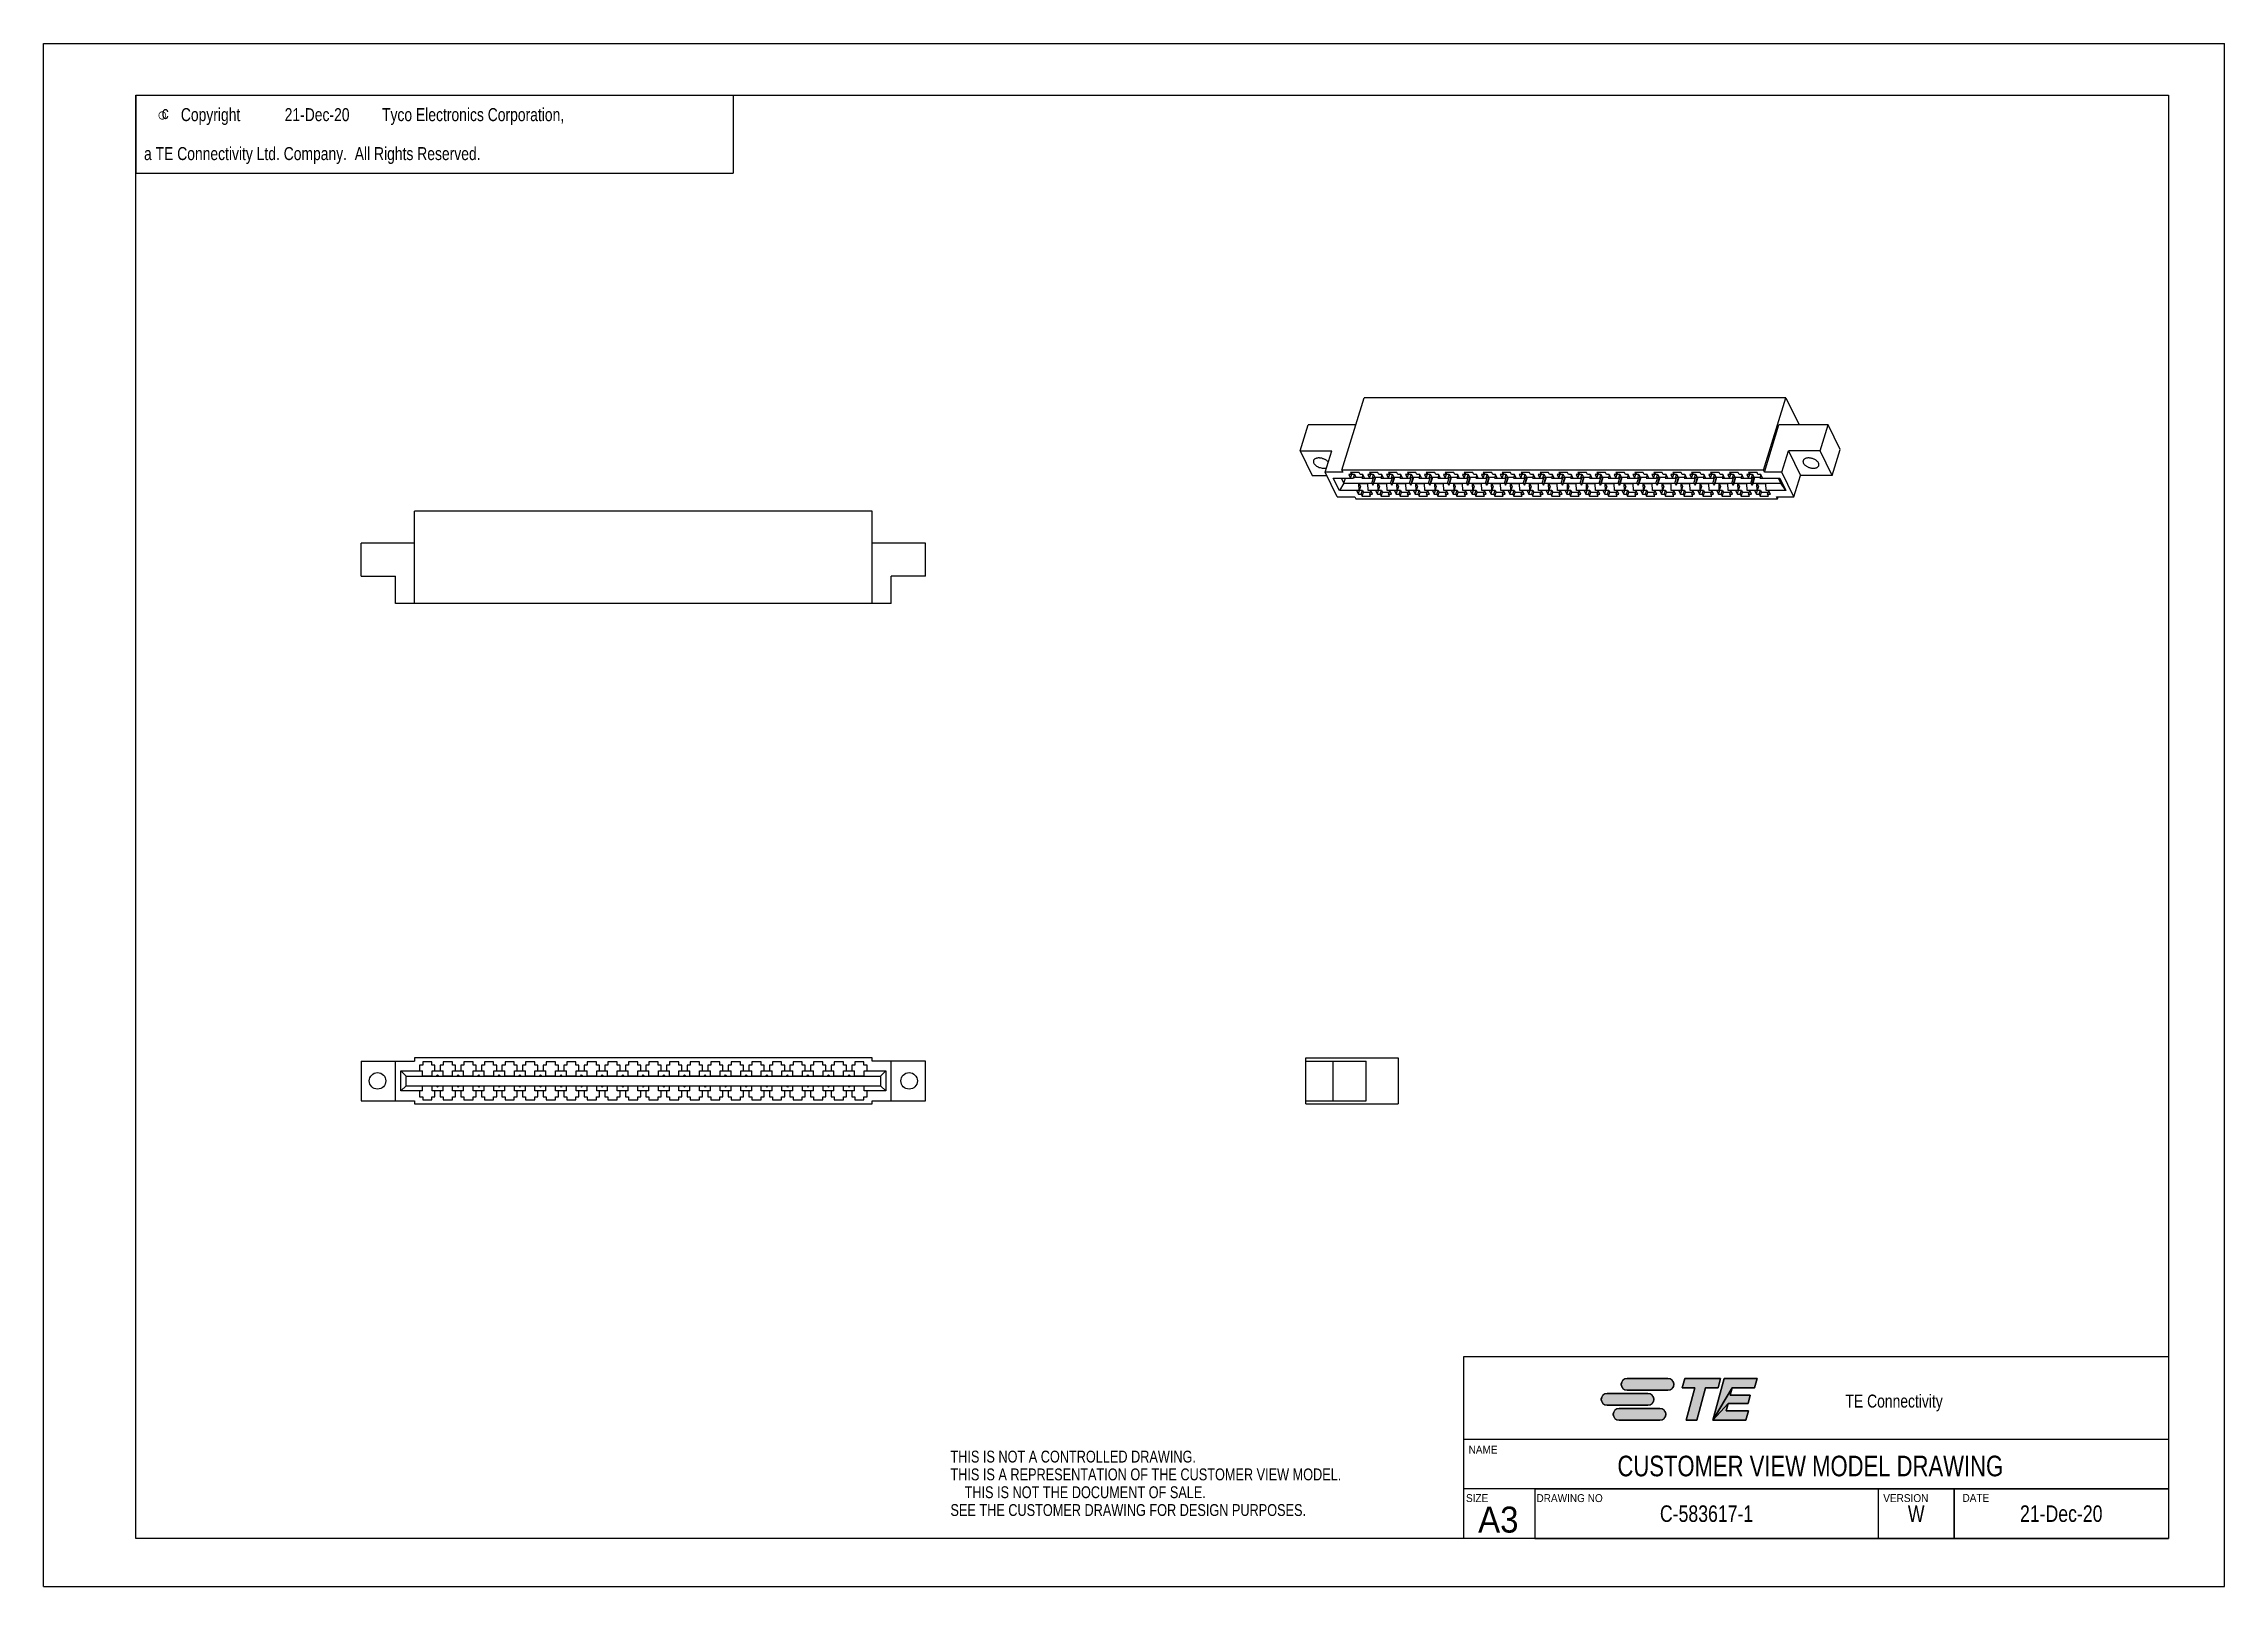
# Model space of a CAD drawing. Extents: x 0 to 420, y 0 to 297.
import ezdxf
from ezdxf.enums import TextEntityAlignment as Align

# ---------------------------------------------------------------- set-up
doc = ezdxf.new("R2010")
doc.units = 0
doc.header["$LTSCALE"] = 23.1
doc.layers.get('0').update_dxf_attribs({"linetype": 'CONTINUOUS'})
doc.layers.add('DRAFT_ENTITY', color=7, linetype='CONTINUOUS')
doc.styles.get("Standard").update_dxf_attribs({"font": 'txt', "width": 0.95})
doc.styles.add('TEXTSTYLE_1', font='gdt', dxfattribs={"width": 0.8})
doc.styles.add('TEXTSTYLE_2', font='txt', dxfattribs={"width": 0.8})

msp = doc.modelspace()

# ---------------------------------------------------------------- texts
at = {"color": 2, "linetype": 'CONTINUOUS', "style": 'TEXTSTYLE_1'}
msp.add_text('e', height=2.5, dxfattribs=at).set_placement((21.85, 282.08))
at = {"color": 2, "linetype": 'CONTINUOUS', "style": 'TEXTSTYLE_2', "width": 0.8}
for s, height, p in [('c', 2.5, (22.75, 282.48)), ('Copyright ', 2.5, (26.43, 282.08)), ('21-Dec-20', 2.5, (46.43, 282.08)), (' Tyco Electronics Corporation,', 2.5, (64.43, 282.08)), ('  a TE Connectivity Ltd. Company.  All Rights Reserved.', 2.5, (17.85, 274.58)), ('TE Connectivity', 2.5, (347.03, 34.42)), ('THIS IS NOT A CONTROLLED DRAWING.', 2.286, (174.65, 23.84)), ('THIS IS A REPRESENTATION OF THE CUSTOMER VIEW MODEL.', 2.286, (174.65, 20.41)), ('    THIS IS NOT THE DOCUMENT OF SALE.', 2.286, (174.65, 16.98)), ('SEE THE CUSTOMER DRAWING FOR DESIGN PURPOSES.', 2.286, (174.65, 13.55))]:
    msp.add_text(s, height=height, dxfattribs=at).set_placement(p)
at = {"color": 2, "linetype": 'CONTINUOUS', "width": 0.95}
for s, height, p in [('NAME', 1.52, (274.44, 25.57)), ('SIZE', 1.52, (273.94, 16.23)), ('DRAWING NO', 1.52, (287.51, 16.23)), ('VERSION', 1.52, (354.3, 16.23)), ('DATE', 1.52, (369.56, 16.27)), ('A3', 5, (276.28, 10.35))]:
    msp.add_text(s, height=height, dxfattribs=at).set_placement(p)
at = {"color": 2, "linetype": 'CONTINUOUS', "style": 'TEXTSTYLE_2', "width": 0.8}
for s, height, p in [('CUSTOMER VIEW MODEL DRAWING', 3.968, (340.25, 21.19)), ('C-583617-1', 3.18, (320.27, 12.41)), ('W', 3.18, (360.65, 12.41)), ('21-Dec-20', 3.18, (388.58, 12.41))]:
    msp.add_text(s, height=height, dxfattribs=at).set_placement(p, align=Align.CENTER)

# ---------------------------------------------------------------- blocks, each defined once
blk = doc.blocks.new('TE_CONNECTIVITY_BL0', base_point=(315, 36))
at = {"linetype": 'CONTINUOUS'}
for points in [[(304.83, 40.02), (304.98, 40.02), (312.83, 40.02), (312.98, 40.02), (313.13, 39.99), (313.27, 39.94), (313.4, 39.87), (313.52, 39.79), (313.64, 39.69), (313.73, 39.58), (313.82, 39.45), (313.88, 39.32), (313.93, 39.18), (313.96, 39.03), (313.97, 38.88), (313.96, 38.74), (313.93, 38.59), (313.88, 38.45), (313.82, 38.31), (313.73, 38.19), (313.64, 38.08), (313.52, 37.98), (313.4, 37.9), (313.27, 37.83), (313.13, 37.78), (312.98, 37.75), (304.98, 37.74), (304.83, 37.75), (304.69, 37.78), (304.54, 37.83), (304.41, 37.9), (304.29, 37.98), (304.17, 38.08), (304.08, 38.19), (303.99, 38.31), (303.93, 38.45), (303.88, 38.59), (303.85, 38.74), (303.84, 38.88), (303.85, 39.03), (303.88, 39.18), (303.93, 39.32), (303.99, 39.45), (304.08, 39.58), (304.17, 39.69), (304.29, 39.79), (304.41, 39.87), (304.54, 39.94), (304.69, 39.99)], [(315.59, 38.22), (316.08, 40.02), (322.98, 40.02), (322.5, 38.22), (320.09, 38.22), (318.41, 31.98), (316.33, 31.98), (318.01, 38.22)], [(330.01, 40.02), (329.52, 38.22), (325.21, 38.22), (321.49, 31.98), (323.64, 40.02)], [(328.69, 36.83), (328.26, 35.22), (324.4, 35.22), (321.49, 31.98), (325.21, 38.22), (324.84, 36.83)], [(300.98, 37.13), (301.13, 37.14), (308.98, 37.14), (309.13, 37.13), (309.28, 37.1), (309.42, 37.05), (309.55, 36.99), (309.68, 36.9), (309.79, 36.81), (309.89, 36.69), (309.97, 36.57), (310.04, 36.44), (310.08, 36.3), (310.11, 36.15), (310.12, 36), (310.11, 35.85), (310.08, 35.7), (310.04, 35.56), (309.97, 35.43), (309.89, 35.31), (309.79, 35.19), (309.68, 35.1), (309.55, 35.01), (309.42, 34.95), (309.28, 34.9), (309.13, 34.87), (301.13, 34.86), (300.98, 34.87), (300.84, 34.9), (300.7, 34.95), (300.56, 35.01), (300.44, 35.1), (300.33, 35.19), (300.23, 35.31), (300.15, 35.43), (300.08, 35.56), (300.03, 35.7), (300, 35.85), (299.99, 36), (300, 36.15), (300.03, 36.3), (300.08, 36.44), (300.15, 36.57), (300.23, 36.69), (300.33, 36.81), (300.44, 36.9), (300.56, 36.99), (300.7, 37.05), (300.84, 37.1)], [(303.3, 34.25), (303.44, 34.26), (311.29, 34.26), (311.44, 34.25), (311.59, 34.22), (311.73, 34.17), (311.86, 34.1), (311.99, 34.02), (312.1, 33.92), (312.2, 33.81), (312.28, 33.69), (312.35, 33.55), (312.39, 33.41), (312.42, 33.26), (312.43, 33.12), (312.42, 32.97), (312.39, 32.82), (312.35, 32.68), (312.28, 32.55), (312.2, 32.42), (312.1, 32.31), (311.99, 32.21), (311.86, 32.13), (311.73, 32.06), (311.59, 32.01), (311.44, 31.98), (303.44, 31.98), (303.3, 31.98), (303.15, 32.01), (303.01, 32.06), (302.87, 32.13), (302.75, 32.21), (302.64, 32.31), (302.54, 32.42), (302.46, 32.55), (302.39, 32.68), (302.34, 32.82), (302.31, 32.97), (302.3, 33.12), (302.31, 33.26), (302.34, 33.41), (302.39, 33.55), (302.46, 33.69), (302.54, 33.81), (302.64, 33.92), (302.75, 34.02), (302.87, 34.1), (303.01, 34.17), (303.15, 34.22)], [(328.33, 33.78), (327.85, 31.98), (321.49, 31.98), (324.4, 35.22), (324.02, 33.78)]]:
    blk.add_hatch(color=2, dxfattribs=at).paths.add_polyline_path(points)
at = {"color": 2, "linetype": 'CONTINUOUS'}
for p, q in [((312.83, 40.02), (304.98, 40.02)), ((316.08, 40.02), (315.59, 38.22)), ((315.59, 38.22), (318.01, 38.22)), ((322.98, 40.02), (316.08, 40.02)), ((318.01, 38.22), (316.33, 31.98)), ((318.41, 31.98), (320.09, 38.22)), ((320.09, 38.22), (322.5, 38.22)), ((323.64, 40.02), (321.49, 31.98)), ((322.5, 38.22), (322.98, 40.02)), ((330.01, 40.02), (323.64, 40.02)), ((324.84, 36.83), (325.21, 38.22)), ((325.21, 38.22), (329.52, 38.22)), ((329.52, 38.22), (330.01, 40.02)), ((308.98, 37.14), (301.13, 37.14)), ((301.13, 34.86), (308.98, 34.86)), ((311.29, 34.26), (303.44, 34.26)), ((304.98, 37.74), (312.83, 37.74)), ((324.02, 33.78), (324.4, 35.22)), ((328.33, 33.78), (324.02, 33.78)), ((324.4, 35.22), (328.26, 35.22)), ((328.69, 36.83), (324.84, 36.83)), ((327.85, 31.98), (328.33, 33.78)), ((328.26, 35.22), (328.69, 36.83)), ((303.44, 31.98), (311.29, 31.98)), ((316.33, 31.98), (318.41, 31.98)), ((321.49, 31.98), (327.85, 31.98))]:
    blk.add_line(p, q, dxfattribs=at)
for points in [[(304.83, 40.02), (304.98, 40.02), (312.83, 40.02), (312.98, 40.02), (313.13, 39.99), (313.27, 39.94), (313.4, 39.87), (313.52, 39.79), (313.64, 39.69), (313.73, 39.58), (313.82, 39.45), (313.88, 39.32), (313.93, 39.18), (313.96, 39.03), (313.97, 38.88), (313.96, 38.74), (313.93, 38.59), (313.88, 38.45), (313.82, 38.31), (313.73, 38.19), (313.64, 38.08), (313.52, 37.98), (313.4, 37.9), (313.27, 37.83), (313.13, 37.78), (312.98, 37.75), (304.98, 37.74), (304.83, 37.75), (304.69, 37.78), (304.54, 37.83), (304.41, 37.9), (304.29, 37.98), (304.17, 38.08), (304.08, 38.19), (303.99, 38.31), (303.93, 38.45), (303.88, 38.59), (303.85, 38.74), (303.84, 38.88), (303.85, 39.03), (303.88, 39.18), (303.93, 39.32), (303.99, 39.45), (304.08, 39.58), (304.17, 39.69), (304.29, 39.79), (304.41, 39.87), (304.54, 39.94), (304.69, 39.99), (304.83, 40.02)], [(315.59, 38.22), (316.08, 40.02), (322.98, 40.02), (322.5, 38.22), (320.09, 38.22), (318.41, 31.98), (316.33, 31.98), (318.01, 38.22), (315.59, 38.22)], [(330.01, 40.02), (329.52, 38.22), (325.21, 38.22), (321.49, 31.98), (323.64, 40.02), (330.01, 40.02)], [(328.69, 36.83), (328.26, 35.22), (324.4, 35.22), (321.49, 31.98), (325.21, 38.22), (324.84, 36.83), (328.69, 36.83)], [(300.98, 37.13), (301.13, 37.14), (308.98, 37.14), (309.13, 37.13), (309.28, 37.1), (309.42, 37.05), (309.55, 36.99), (309.68, 36.9), (309.79, 36.81), (309.89, 36.69), (309.97, 36.57), (310.04, 36.44), (310.08, 36.3), (310.11, 36.15), (310.12, 36), (310.11, 35.85), (310.08, 35.7), (310.04, 35.56), (309.97, 35.43), (309.89, 35.31), (309.79, 35.19), (309.68, 35.1), (309.55, 35.01), (309.42, 34.95), (309.28, 34.9), (309.13, 34.87), (301.13, 34.86), (300.98, 34.87), (300.84, 34.9), (300.7, 34.95), (300.56, 35.01), (300.44, 35.1), (300.33, 35.19), (300.23, 35.31), (300.15, 35.43), (300.08, 35.56), (300.03, 35.7), (300, 35.85), (299.99, 36), (300, 36.15), (300.03, 36.3), (300.08, 36.44), (300.15, 36.57), (300.23, 36.69), (300.33, 36.81), (300.44, 36.9), (300.56, 36.99), (300.7, 37.05), (300.84, 37.1), (300.98, 37.13)], [(303.3, 34.25), (303.44, 34.26), (311.29, 34.26), (311.44, 34.25), (311.59, 34.22), (311.73, 34.17), (311.86, 34.1), (311.99, 34.02), (312.1, 33.92), (312.2, 33.81), (312.28, 33.69), (312.35, 33.55), (312.39, 33.41), (312.42, 33.26), (312.43, 33.12), (312.42, 32.97), (312.39, 32.82), (312.35, 32.68), (312.28, 32.55), (312.2, 32.42), (312.1, 32.31), (311.99, 32.21), (311.86, 32.13), (311.73, 32.06), (311.59, 32.01), (311.44, 31.98), (303.44, 31.98), (303.3, 31.98), (303.15, 32.01), (303.01, 32.06), (302.87, 32.13), (302.75, 32.21), (302.64, 32.31), (302.54, 32.42), (302.46, 32.55), (302.39, 32.68), (302.34, 32.82), (302.31, 32.97), (302.3, 33.12), (302.31, 33.26), (302.34, 33.41), (302.39, 33.55), (302.46, 33.69), (302.54, 33.81), (302.64, 33.92), (302.75, 34.02), (302.87, 34.1), (303.01, 34.17), (303.15, 34.22), (303.3, 34.25)], [(328.33, 33.78), (327.85, 31.98), (321.49, 31.98), (324.4, 35.22), (324.02, 33.78), (328.33, 33.78)]]:
    blk.add_lwpolyline(points, dxfattribs=at)
for centre, start, end in [((304.98, 38.88), 90, 270), ((312.83, 38.88), 270, 90), ((301.13, 36), 90, 270), ((303.44, 33.12), 90, 270), ((308.98, 36), 270, 90), ((311.29, 33.12), 270, 90)]:
    blk.add_arc(centre, 1.14, start, end, dxfattribs=at)
for points in [[(309.13, 34.87), (308.98, 34.86), (301.13, 34.86)], [(312.98, 37.75), (312.83, 37.74), (304.98, 37.74)], [(311.44, 31.98), (311.29, 31.98), (303.44, 31.98)]]:
    blk.add_solid(points, dxfattribs=at)

# ---------------------------------------------------------------- linework, layer by layer
at = {"color": 7, "linetype": 'CONTINUOUS'}
for p, q in [((0, 0), (0, 297)), ((0, 297), (420, 297)), ((420, 0), (420, 297)), ((17.78, 9.23), (17.78, 287.08)), ((17.78, 287.08), (409.21, 287.08)), ((409.21, 287.08), (409.21, 9.23)), ((250, 214.91), (254.3, 228.84)), ((335.53, 228.84), (254.3, 228.84)), ((331.22, 214.91), (335.53, 228.84)), ((335.53, 228.84), (338.1, 223.59)), ((241.99, 218.62), (243.53, 223.59)), ((252.68, 223.59), (243.53, 223.59)), ((331.42, 214.52), (334.22, 223.59)), ((343.68, 223.59), (334.22, 223.59)), ((342.15, 218.62), (343.68, 223.59)), ((346.01, 218.85), (343.68, 223.59)), ((241.99, 218.62), (244.32, 213.88)), ((241.99, 218.62), (248.09, 218.62)), ((246.82, 214.52), (248.09, 218.62)), ((334.79, 214.52), (336.05, 218.62)), ((342.15, 218.62), (336.05, 218.62)), ((336.05, 218.62), (338.38, 213.88)), ((344.47, 213.88), (342.15, 218.62)), ((344.47, 213.88), (346.01, 218.85)), ((249.14, 209.78), (246.82, 214.52)), ((250.19, 214.52), (246.82, 214.52)), ((250, 214.91), (250.19, 214.52)), ((331.22, 214.91), (250, 214.91)), ((251.71, 214.43), (251.9, 214.04)), ((253.34, 214.43), (251.71, 214.43)), ((251.9, 214.04), (252.01, 214.43)), ((253.53, 214.04), (253.34, 214.43)), ((255.36, 214.43), (255.54, 214.04)), ((256.99, 214.43), (255.36, 214.43)), ((255.54, 214.04), (255.66, 214.43)), ((257.18, 214.04), (256.99, 214.43)), ((259, 214.43), (259.19, 214.04)), ((260.64, 214.43), (259, 214.43)), ((259.19, 214.04), (259.31, 214.43)), ((260.83, 214.04), (260.64, 214.43)), ((262.65, 214.43), (262.84, 214.04)), ((264.29, 214.43), (262.65, 214.43)), ((262.84, 214.04), (262.96, 214.43)), ((264.48, 214.04), (264.29, 214.43)), ((266.3, 214.43), (266.49, 214.04)), ((267.94, 214.43), (266.3, 214.43)), ((266.49, 214.04), (266.61, 214.43)), ((268.13, 214.04), (267.94, 214.43)), ((269.95, 214.43), (270.14, 214.04)), ((271.59, 214.43), (269.95, 214.43)), ((270.14, 214.04), (270.26, 214.43)), ((271.78, 214.04), (271.59, 214.43)), ((273.6, 214.43), (273.79, 214.04)), ((275.24, 214.43), (273.6, 214.43)), ((273.79, 214.04), (273.91, 214.43)), ((275.43, 214.04), (275.24, 214.43)), ((277.25, 214.43), (277.44, 214.04)), ((278.89, 214.43), (277.25, 214.43)), ((277.44, 214.04), (277.56, 214.43)), ((279.08, 214.04), (278.89, 214.43)), ((280.9, 214.43), (281.09, 214.04)), ((282.54, 214.43), (280.9, 214.43)), ((281.09, 214.04), (281.21, 214.43)), ((282.73, 214.04), (282.54, 214.43)), ((284.55, 214.43), (284.74, 214.04)), ((286.19, 214.43), (284.55, 214.43)), ((284.74, 214.04), (284.86, 214.43)), ((286.38, 214.04), (286.19, 214.43)), ((288.2, 214.43), (288.39, 214.04)), ((289.84, 214.43), (288.2, 214.43)), ((288.39, 214.04), (288.51, 214.43)), ((290.03, 214.04), (289.84, 214.43)), ((293.49, 214.43), (291.85, 214.43)), ((291.85, 214.43), (292.04, 214.04)), ((292.04, 214.04), (292.16, 214.43)), ((293.68, 214.04), (293.49, 214.43)), ((297.14, 214.43), (295.5, 214.43)), ((295.5, 214.43), (295.69, 214.04)), ((295.69, 214.04), (295.81, 214.43)), ((297.33, 214.04), (297.14, 214.43)), ((300.79, 214.43), (299.15, 214.43)), ((299.15, 214.43), (299.34, 214.04)), ((299.34, 214.04), (299.46, 214.43)), ((300.98, 214.04), (300.79, 214.43)), ((304.44, 214.43), (302.8, 214.43)), ((302.8, 214.43), (302.99, 214.04)), ((302.99, 214.04), (303.11, 214.43)), ((304.63, 214.04), (304.44, 214.43)), ((308.09, 214.43), (306.45, 214.43)), ((306.45, 214.43), (306.64, 214.04)), ((306.64, 214.04), (306.76, 214.43)), ((308.28, 214.04), (308.09, 214.43)), ((311.74, 214.43), (310.1, 214.43)), ((310.1, 214.43), (310.29, 214.04)), ((310.29, 214.04), (310.41, 214.43)), ((311.93, 214.04), (311.74, 214.43)), ((315.39, 214.43), (313.75, 214.43)), ((313.75, 214.43), (313.94, 214.04)), ((313.94, 214.04), (314.06, 214.43)), ((315.58, 214.04), (315.39, 214.43)), ((319.04, 214.43), (317.4, 214.43)), ((317.4, 214.43), (317.59, 214.04)), ((317.59, 214.04), (317.71, 214.43)), ((319.23, 214.04), (319.04, 214.43)), ((322.69, 214.43), (321.05, 214.43)), ((321.05, 214.43), (321.24, 214.04)), ((321.24, 214.04), (321.36, 214.43)), ((322.88, 214.04), (322.69, 214.43)), ((326.34, 214.43), (324.7, 214.43)), ((324.7, 214.43), (324.89, 214.04)), ((324.89, 214.04), (325.01, 214.43)), ((326.53, 214.04), (326.34, 214.43)), ((329.99, 214.43), (328.35, 214.43)), ((328.35, 214.43), (328.54, 214.04)), ((328.54, 214.04), (328.66, 214.43)), ((330.17, 214.04), (329.99, 214.43)), ((331.42, 214.52), (331.22, 214.91)), ((334.79, 214.52), (331.42, 214.52)), ((337.11, 209.78), (334.79, 214.52)), ((244.32, 213.88), (247.13, 213.88)), ((249.55, 210.95), (248.38, 213.35)), ((248.38, 213.35), (252.2, 213.35)), ((250.43, 212.36), (249.55, 210.95)), ((253.38, 210.95), (249.55, 210.95)), ((250.43, 212.36), (249.95, 213.35)), ((250.43, 212.36), (250.74, 213.35)), ((250.43, 212.36), (255.78, 212.36)), ((251.36, 214.04), (251.7, 213.35)), ((251.9, 214.04), (251.36, 214.04)), ((251.7, 213.35), (251.94, 214.13)), ((251.93, 214.15), (251.94, 214.13)), ((251.94, 214.13), (252.44, 214.13)), ((252.44, 214.13), (252.2, 213.35)), ((252.74, 213.53), (252.2, 213.35)), ((252.44, 214.13), (252.74, 213.53)), ((252.74, 213.53), (253.96, 213.53)), ((252.88, 210.95), (253.22, 210.25)), ((253.22, 210.25), (253.46, 211.04)), ((253.22, 210.25), (253.75, 210.25)), ((253.38, 210.95), (253.32, 212.34)), ((253.32, 212.34), (253.62, 211.73)), ((253.32, 212.34), (255.03, 212.34)), ((253.62, 211.73), (253.38, 210.95)), ((253.43, 211.1), (253.46, 211.04)), ((253.46, 211.04), (254, 211.04)), ((254.07, 214.04), (253.53, 214.04)), ((253.75, 210.25), (254, 211.04)), ((253.75, 210.25), (253.94, 209.87)), ((254.1, 213.98), (253.91, 213.35)), ((253.91, 213.35), (255.85, 213.35)), ((253.94, 209.87), (254.19, 210.65)), ((254, 211.04), (254.19, 210.65)), ((254.41, 213.35), (254.07, 214.04)), ((254.19, 210.65), (255.52, 210.65)), ((255.01, 214.04), (255.35, 213.35)), ((255.54, 214.04), (255.01, 214.04)), ((255.09, 210.95), (255.03, 212.34)), ((257.03, 210.95), (255.09, 210.95)), ((255.35, 213.35), (255.59, 214.13)), ((255.39, 210.25), (255.6, 210.93)), ((255.58, 209.87), (255.39, 210.25)), ((255.39, 210.25), (255.93, 210.25)), ((255.58, 214.15), (255.59, 214.13)), ((255.59, 214.13), (256.09, 214.13)), ((255.93, 210.25), (255.59, 210.95)), ((255.78, 212.36), (256.11, 213.43)), ((255.78, 212.36), (256.02, 212.02)), ((256.09, 214.13), (255.85, 213.35)), ((256.39, 213.53), (255.85, 213.35)), ((256.02, 212.02), (256.48, 213.53)), ((256.22, 212.36), (256.02, 212.02)), ((256.09, 214.13), (256.39, 213.53)), ((256.22, 212.36), (256.58, 213.53)), ((256.22, 212.36), (259.43, 212.36)), ((256.39, 213.53), (257.61, 213.53)), ((256.53, 210.95), (256.87, 210.25)), ((256.87, 210.25), (257.11, 211.04)), ((256.87, 210.25), (257.4, 210.25)), ((257.03, 210.95), (256.97, 212.34)), ((256.97, 212.34), (257.27, 211.73)), ((256.97, 212.34), (258.68, 212.34)), ((257.27, 211.73), (257.03, 210.95)), ((257.08, 211.1), (257.11, 211.04)), ((257.11, 211.04), (257.65, 211.04)), ((257.72, 214.04), (257.18, 214.04)), ((257.4, 210.25), (257.65, 211.04)), ((257.4, 210.25), (257.59, 209.87)), ((257.75, 213.98), (257.56, 213.35)), ((257.56, 213.35), (259.5, 213.35)), ((257.59, 209.87), (257.84, 210.65)), ((257.65, 211.04), (257.84, 210.65)), ((258.06, 213.35), (257.72, 214.04)), ((257.84, 210.65), (259.16, 210.65)), ((258.66, 214.04), (259, 213.35)), ((259.19, 214.04), (258.66, 214.04)), ((258.74, 210.95), (258.68, 212.34)), ((260.68, 210.95), (258.74, 210.95)), ((259, 213.35), (259.24, 214.13)), ((259.04, 210.25), (259.25, 210.93)), ((259.23, 209.87), (259.04, 210.25)), ((259.04, 210.25), (259.58, 210.25)), ((259.23, 214.15), (259.24, 214.13)), ((259.24, 214.13), (259.74, 214.13)), ((259.58, 210.25), (259.24, 210.95)), ((259.43, 212.36), (259.76, 213.43)), ((259.43, 212.36), (259.66, 212.02)), ((259.74, 214.13), (259.5, 213.35)), ((260.04, 213.53), (259.5, 213.35)), ((259.66, 212.02), (260.13, 213.53)), ((259.87, 212.36), (259.66, 212.02)), ((259.74, 214.13), (260.04, 213.53)), ((259.87, 212.36), (260.23, 213.53)), ((259.87, 212.36), (263.08, 212.36)), ((260.04, 213.53), (261.26, 213.53)), ((260.18, 210.95), (260.52, 210.25)), ((260.52, 210.25), (260.76, 211.04)), ((260.52, 210.25), (261.05, 210.25)), ((260.68, 210.95), (260.62, 212.34)), ((260.62, 212.34), (260.92, 211.73)), ((260.62, 212.34), (262.33, 212.34)), ((260.92, 211.73), (260.68, 210.95)), ((260.73, 211.1), (260.76, 211.04)), ((260.76, 211.04), (261.3, 211.04)), ((261.37, 214.04), (260.83, 214.04)), ((261.05, 210.25), (261.3, 211.04)), ((261.05, 210.25), (261.24, 209.87)), ((261.4, 213.98), (261.21, 213.35)), ((261.21, 213.35), (263.15, 213.35)), ((261.24, 209.87), (261.49, 210.65)), ((261.3, 211.04), (261.49, 210.65)), ((261.71, 213.35), (261.37, 214.04)), ((261.49, 210.65), (262.81, 210.65)), ((262.31, 214.04), (262.65, 213.35)), ((262.84, 214.04), (262.31, 214.04)), ((262.39, 210.95), (262.33, 212.34)), ((264.33, 210.95), (262.39, 210.95)), ((262.65, 213.35), (262.89, 214.13)), ((262.69, 210.25), (262.9, 210.93)), ((262.88, 209.87), (262.69, 210.25)), ((262.69, 210.25), (263.23, 210.25)), ((262.88, 214.15), (262.89, 214.13)), ((262.89, 214.13), (263.39, 214.13)), ((263.23, 210.25), (262.89, 210.95)), ((263.08, 212.36), (263.41, 213.43)), ((263.08, 212.36), (263.31, 212.02)), ((263.39, 214.13), (263.15, 213.35)), ((263.69, 213.53), (263.15, 213.35)), ((263.31, 212.02), (263.78, 213.53)), ((263.52, 212.36), (263.31, 212.02)), ((263.39, 214.13), (263.69, 213.53)), ((263.52, 212.36), (263.88, 213.53)), ((263.52, 212.36), (266.73, 212.36)), ((263.69, 213.53), (264.91, 213.53)), ((263.82, 210.95), (264.17, 210.25)), ((264.17, 210.25), (264.41, 211.04)), ((264.17, 210.25), (264.7, 210.25)), ((264.33, 210.95), (264.27, 212.34)), ((264.27, 212.34), (264.57, 211.73)), ((264.27, 212.34), (265.98, 212.34)), ((264.57, 211.73), (264.33, 210.95)), ((264.38, 211.1), (264.41, 211.04)), ((264.41, 211.04), (264.95, 211.04)), ((265.02, 214.04), (264.48, 214.04)), ((264.7, 210.25), (264.95, 211.04)), ((264.7, 210.25), (264.89, 209.87)), ((265.05, 213.98), (264.86, 213.35)), ((264.86, 213.35), (266.8, 213.35)), ((264.89, 209.87), (265.14, 210.65)), ((264.95, 211.04), (265.14, 210.65)), ((265.36, 213.35), (265.02, 214.04)), ((265.14, 210.65), (266.46, 210.65)), ((265.96, 214.04), (266.3, 213.35)), ((266.49, 214.04), (265.96, 214.04)), ((266.04, 210.95), (265.98, 212.34)), ((267.98, 210.95), (266.04, 210.95)), ((266.3, 213.35), (266.54, 214.13)), ((266.34, 210.25), (266.55, 210.93)), ((266.53, 209.87), (266.34, 210.25)), ((266.34, 210.25), (266.88, 210.25)), ((266.53, 214.15), (266.54, 214.13)), ((266.54, 214.13), (267.04, 214.13)), ((266.88, 210.25), (266.54, 210.95)), ((266.73, 212.36), (267.06, 213.43)), ((266.73, 212.36), (266.96, 212.02)), ((267.04, 214.13), (266.8, 213.35)), ((267.34, 213.53), (266.8, 213.35)), ((266.96, 212.02), (267.43, 213.53)), ((267.17, 212.36), (266.96, 212.02)), ((267.04, 214.13), (267.34, 213.53)), ((267.17, 212.36), (267.53, 213.53)), ((267.17, 212.36), (270.38, 212.36)), ((267.34, 213.53), (268.56, 213.53)), ((267.47, 210.95), (267.82, 210.25)), ((267.82, 210.25), (268.06, 211.04)), ((267.82, 210.25), (268.35, 210.25)), ((267.98, 210.95), (267.92, 212.34)), ((267.92, 212.34), (268.22, 211.73)), ((267.92, 212.34), (269.63, 212.34)), ((268.22, 211.73), (267.98, 210.95)), ((268.03, 211.1), (268.06, 211.04)), ((268.06, 211.04), (268.6, 211.04)), ((268.67, 214.04), (268.13, 214.04)), ((268.35, 210.25), (268.6, 211.04)), ((268.35, 210.25), (268.54, 209.87)), ((268.7, 213.98), (268.51, 213.35)), ((268.51, 213.35), (270.45, 213.35)), ((268.54, 209.87), (268.79, 210.65)), ((268.6, 211.04), (268.79, 210.65)), ((269.01, 213.35), (268.67, 214.04)), ((268.79, 210.65), (270.11, 210.65)), ((269.61, 214.04), (269.95, 213.35)), ((270.14, 214.04), (269.61, 214.04)), ((269.69, 210.95), (269.63, 212.34)), ((271.63, 210.95), (269.69, 210.95)), ((269.95, 213.35), (270.19, 214.13)), ((269.99, 210.25), (270.2, 210.93)), ((270.18, 209.87), (269.99, 210.25)), ((269.99, 210.25), (270.53, 210.25)), ((270.18, 214.15), (270.19, 214.13)), ((270.19, 214.13), (270.69, 214.13)), ((270.53, 210.25), (270.19, 210.95)), ((270.38, 212.36), (270.71, 213.43)), ((270.38, 212.36), (270.61, 212.02)), ((270.69, 214.13), (270.45, 213.35)), ((270.99, 213.53), (270.45, 213.35)), ((270.61, 212.02), (271.08, 213.53)), ((270.82, 212.36), (270.61, 212.02)), ((270.69, 214.13), (270.99, 213.53)), ((270.82, 212.36), (271.18, 213.53)), ((270.82, 212.36), (274.03, 212.36)), ((270.99, 213.53), (272.21, 213.53)), ((271.12, 210.95), (271.46, 210.25)), ((271.46, 210.25), (271.71, 211.04)), ((271.46, 210.25), (272, 210.25)), ((271.63, 210.95), (271.57, 212.34)), ((271.57, 212.34), (271.87, 211.73)), ((271.57, 212.34), (273.28, 212.34)), ((271.87, 211.73), (271.63, 210.95)), ((271.67, 211.1), (271.71, 211.04)), ((271.71, 211.04), (272.24, 211.04)), ((272.32, 214.04), (271.78, 214.04)), ((272, 210.25), (272.24, 211.04)), ((272, 210.25), (272.19, 209.87)), ((272.35, 213.98), (272.16, 213.35)), ((272.16, 213.35), (274.1, 213.35)), ((272.19, 209.87), (272.43, 210.65)), ((272.24, 211.04), (272.43, 210.65)), ((272.66, 213.35), (272.32, 214.04)), ((272.43, 210.65), (273.76, 210.65)), ((273.25, 214.04), (273.6, 213.35)), ((273.79, 214.04), (273.25, 214.04)), ((273.33, 210.95), (273.28, 212.34)), ((275.28, 210.95), (273.33, 210.95)), ((273.6, 213.35), (273.84, 214.13)), ((273.64, 210.25), (273.85, 210.93)), ((273.83, 209.87), (273.64, 210.25)), ((273.64, 210.25), (274.18, 210.25)), ((273.83, 214.15), (273.84, 214.13)), ((273.84, 214.13), (274.34, 214.13)), ((274.18, 210.25), (273.84, 210.95)), ((274.03, 212.36), (274.36, 213.43)), ((274.03, 212.36), (274.26, 212.02)), ((274.34, 214.13), (274.1, 213.35)), ((274.64, 213.53), (274.1, 213.35)), ((274.26, 212.02), (274.73, 213.53)), ((274.47, 212.36), (274.26, 212.02)), ((274.34, 214.13), (274.64, 213.53)), ((274.47, 212.36), (274.83, 213.53)), ((274.47, 212.36), (277.68, 212.36)), ((274.64, 213.53), (275.86, 213.53)), ((274.77, 210.95), (275.11, 210.25)), ((275.11, 210.25), (275.36, 211.04)), ((275.11, 210.25), (275.65, 210.25)), ((275.28, 210.95), (275.22, 212.34)), ((275.22, 212.34), (275.52, 211.73)), ((275.22, 212.34), (276.93, 212.34)), ((275.52, 211.73), (275.28, 210.95)), ((275.32, 211.1), (275.36, 211.04)), ((275.36, 211.04), (275.89, 211.04)), ((275.97, 214.04), (275.43, 214.04)), ((275.65, 210.25), (275.89, 211.04)), ((275.65, 210.25), (275.84, 209.87)), ((276, 213.98), (275.81, 213.35)), ((275.81, 213.35), (277.75, 213.35)), ((275.84, 209.87), (276.08, 210.65)), ((275.89, 211.04), (276.08, 210.65)), ((276.31, 213.35), (275.97, 214.04)), ((276.08, 210.65), (277.41, 210.65)), ((276.9, 214.04), (277.25, 213.35)), ((277.44, 214.04), (276.9, 214.04)), ((276.98, 210.95), (276.93, 212.34)), ((278.93, 210.95), (276.98, 210.95)), ((277.25, 213.35), (277.49, 214.13)), ((277.29, 210.25), (277.5, 210.93)), ((277.48, 209.87), (277.29, 210.25)), ((277.29, 210.25), (277.83, 210.25)), ((277.48, 214.15), (277.49, 214.13)), ((277.49, 214.13), (277.99, 214.13)), ((277.83, 210.25), (277.49, 210.95)), ((277.68, 212.36), (278.01, 213.43)), ((277.68, 212.36), (277.91, 212.02)), ((277.99, 214.13), (277.75, 213.35)), ((278.29, 213.53), (277.75, 213.35)), ((277.91, 212.02), (278.38, 213.53)), ((278.12, 212.36), (277.91, 212.02)), ((277.99, 214.13), (278.29, 213.53)), ((278.12, 212.36), (278.48, 213.53)), ((278.12, 212.36), (281.33, 212.36)), ((278.29, 213.53), (279.51, 213.53)), ((278.42, 210.95), (278.76, 210.25)), ((278.76, 210.25), (279.01, 211.04)), ((278.76, 210.25), (279.3, 210.25)), ((278.93, 210.95), (278.87, 212.34)), ((278.87, 212.34), (279.17, 211.73)), ((278.87, 212.34), (280.58, 212.34)), ((279.17, 211.73), (278.93, 210.95)), ((278.97, 211.1), (279.01, 211.04)), ((279.01, 211.04), (279.54, 211.04)), ((279.62, 214.04), (279.08, 214.04)), ((279.3, 210.25), (279.54, 211.04)), ((279.3, 210.25), (279.49, 209.87)), ((279.65, 213.98), (279.46, 213.35)), ((279.46, 213.35), (281.4, 213.35)), ((279.49, 209.87), (279.73, 210.65)), ((279.54, 211.04), (279.73, 210.65)), ((279.96, 213.35), (279.62, 214.04)), ((279.73, 210.65), (281.06, 210.65)), ((280.55, 214.04), (280.9, 213.35)), ((281.09, 214.04), (280.55, 214.04)), ((280.63, 210.95), (280.58, 212.34)), ((282.58, 210.95), (280.63, 210.95)), ((280.9, 213.35), (281.14, 214.13)), ((280.94, 210.25), (281.15, 210.93)), ((281.13, 209.87), (280.94, 210.25)), ((280.94, 210.25), (281.48, 210.25)), ((281.13, 214.15), (281.14, 214.13)), ((281.14, 214.13), (281.64, 214.13)), ((281.48, 210.25), (281.14, 210.95)), ((281.33, 212.36), (281.66, 213.43)), ((281.33, 212.36), (281.56, 212.02)), ((281.64, 214.13), (281.4, 213.35)), ((281.94, 213.53), (281.4, 213.35)), ((281.56, 212.02), (282.03, 213.53)), ((281.77, 212.36), (281.56, 212.02)), ((281.64, 214.13), (281.94, 213.53)), ((281.77, 212.36), (282.13, 213.53)), ((281.77, 212.36), (284.98, 212.36)), ((281.94, 213.53), (283.16, 213.53)), ((282.07, 210.95), (282.41, 210.25)), ((282.41, 210.25), (282.66, 211.04)), ((282.41, 210.25), (282.95, 210.25)), ((282.58, 210.95), (282.52, 212.34)), ((282.52, 212.34), (282.82, 211.73)), ((282.52, 212.34), (284.23, 212.34)), ((282.82, 211.73), (282.58, 210.95)), ((282.62, 211.1), (282.66, 211.04)), ((282.66, 211.04), (283.19, 211.04)), ((283.27, 214.04), (282.73, 214.04)), ((282.95, 210.25), (283.19, 211.04)), ((282.95, 210.25), (283.14, 209.87)), ((283.3, 213.98), (283.11, 213.35)), ((283.11, 213.35), (285.05, 213.35)), ((283.14, 209.87), (283.38, 210.65)), ((283.19, 211.04), (283.38, 210.65)), ((283.61, 213.35), (283.27, 214.04)), ((283.38, 210.65), (284.71, 210.65)), ((284.2, 214.04), (284.54, 213.35)), ((284.74, 214.04), (284.2, 214.04)), ((284.28, 210.95), (284.23, 212.34)), ((286.23, 210.95), (284.28, 210.95)), ((284.54, 213.35), (284.79, 214.13)), ((284.59, 210.25), (284.8, 210.93)), ((284.78, 209.87), (284.59, 210.25)), ((284.59, 210.25), (285.13, 210.25)), ((284.78, 214.15), (284.79, 214.13)), ((284.79, 214.13), (285.29, 214.13)), ((285.13, 210.25), (284.79, 210.95)), ((284.98, 212.36), (285.31, 213.43)), ((284.98, 212.36), (285.21, 212.02)), ((285.29, 214.13), (285.05, 213.35)), ((285.59, 213.53), (285.05, 213.35)), ((285.21, 212.02), (285.68, 213.53)), ((285.42, 212.36), (285.21, 212.02)), ((285.29, 214.13), (285.59, 213.53)), ((285.42, 212.36), (285.78, 213.53)), ((285.42, 212.36), (288.63, 212.36)), ((285.59, 213.53), (286.81, 213.53)), ((285.72, 210.95), (286.06, 210.25)), ((286.06, 210.25), (286.31, 211.04)), ((286.06, 210.25), (286.6, 210.25)), ((286.23, 210.95), (286.17, 212.34)), ((286.17, 212.34), (287.88, 212.34)), ((286.17, 212.34), (286.47, 211.73)), ((286.47, 211.73), (286.23, 210.95)), ((286.27, 211.1), (286.31, 211.04)), ((286.31, 211.04), (286.84, 211.04)), ((286.92, 214.04), (286.38, 214.04)), ((286.6, 210.25), (286.84, 211.04)), ((286.6, 210.25), (286.79, 209.87)), ((286.95, 213.98), (286.76, 213.35)), ((286.76, 213.35), (288.7, 213.35)), ((286.79, 209.87), (287.03, 210.65)), ((286.84, 211.04), (287.03, 210.65)), ((287.26, 213.35), (286.92, 214.04)), ((287.03, 210.65), (288.36, 210.65)), ((287.85, 214.04), (288.19, 213.35)), ((288.39, 214.04), (287.85, 214.04)), ((287.93, 210.95), (287.88, 212.34)), ((289.87, 210.95), (287.93, 210.95)), ((288.19, 213.35), (288.44, 214.13)), ((288.24, 210.25), (288.45, 210.93)), ((288.24, 210.25), (288.78, 210.25)), ((288.43, 209.87), (288.24, 210.25)), ((288.43, 214.15), (288.44, 214.13)), ((288.44, 214.13), (288.94, 214.13)), ((288.78, 210.25), (288.44, 210.95)), ((288.63, 212.36), (288.96, 213.43)), ((288.63, 212.36), (288.86, 212.02)), ((288.94, 214.13), (288.7, 213.35)), ((289.24, 213.53), (288.7, 213.35)), ((288.86, 212.02), (289.33, 213.53)), ((289.07, 212.36), (288.86, 212.02)), ((288.94, 214.13), (289.24, 213.53)), ((289.07, 212.36), (289.43, 213.53)), ((289.07, 212.36), (292.28, 212.36)), ((289.24, 213.53), (290.46, 213.53)), ((289.37, 210.95), (289.71, 210.25)), ((289.71, 210.25), (289.95, 211.04)), ((289.71, 210.25), (290.25, 210.25)), ((289.82, 212.34), (291.53, 212.34)), ((289.82, 212.34), (290.12, 211.73)), ((289.87, 210.95), (289.82, 212.34)), ((290.12, 211.73), (289.87, 210.95)), ((289.92, 211.1), (289.95, 211.04)), ((289.95, 211.04), (290.49, 211.04)), ((290.57, 214.04), (290.03, 214.04)), ((290.25, 210.25), (290.49, 211.04)), ((290.25, 210.25), (290.44, 209.87)), ((290.6, 213.98), (290.41, 213.35)), ((290.41, 213.35), (292.35, 213.35)), ((290.44, 209.87), (290.68, 210.65)), ((290.49, 211.04), (290.68, 210.65)), ((290.91, 213.35), (290.57, 214.04)), ((290.68, 210.65), (292.01, 210.65)), ((292.04, 214.04), (291.5, 214.04)), ((291.5, 214.04), (291.84, 213.35)), ((291.58, 210.95), (291.53, 212.34)), ((293.52, 210.95), (291.58, 210.95)), ((291.84, 213.35), (292.09, 214.13)), ((291.89, 210.25), (292.1, 210.93)), ((291.89, 210.25), (292.43, 210.25)), ((292.08, 209.87), (291.89, 210.25)), ((292.08, 214.15), (292.09, 214.13)), ((292.09, 214.13), (292.59, 214.13)), ((292.43, 210.25), (292.09, 210.95)), ((292.28, 212.36), (292.61, 213.43)), ((292.28, 212.36), (292.51, 212.02)), ((292.59, 214.13), (292.35, 213.35)), ((292.89, 213.53), (292.35, 213.35)), ((292.51, 212.02), (292.98, 213.53)), ((292.72, 212.36), (292.51, 212.02)), ((292.59, 214.13), (292.89, 213.53)), ((292.72, 212.36), (293.08, 213.53)), ((292.72, 212.36), (295.92, 212.36)), ((292.89, 213.53), (294.11, 213.53)), ((293.02, 210.95), (293.36, 210.25)), ((293.36, 210.25), (293.6, 211.04)), ((293.36, 210.25), (293.9, 210.25)), ((293.47, 212.34), (295.18, 212.34)), ((293.47, 212.34), (293.77, 211.73)), ((293.52, 210.95), (293.47, 212.34)), ((293.77, 211.73), (293.52, 210.95)), ((293.57, 211.1), (293.6, 211.04)), ((293.6, 211.04), (294.14, 211.04)), ((294.22, 214.04), (293.68, 214.04)), ((293.9, 210.25), (294.14, 211.04)), ((293.9, 210.25), (294.09, 209.87)), ((294.25, 213.98), (294.05, 213.35)), ((294.05, 213.35), (296, 213.35)), ((294.09, 209.87), (294.33, 210.65)), ((294.14, 211.04), (294.33, 210.65)), ((294.56, 213.35), (294.22, 214.04)), ((294.33, 210.65), (295.66, 210.65)), ((295.69, 214.04), (295.15, 214.04)), ((295.15, 214.04), (295.49, 213.35)), ((295.23, 210.95), (295.18, 212.34)), ((297.17, 210.95), (295.23, 210.95)), ((295.49, 213.35), (295.74, 214.13)), ((295.54, 210.25), (295.75, 210.93)), ((295.54, 210.25), (296.08, 210.25)), ((295.73, 209.87), (295.54, 210.25)), ((295.72, 214.15), (295.74, 214.13)), ((295.74, 214.13), (296.24, 214.13)), ((296.08, 210.25), (295.74, 210.95)), ((295.92, 212.36), (296.26, 213.43)), ((295.92, 212.36), (296.16, 212.02)), ((296.24, 214.13), (296, 213.35)), ((296.54, 213.53), (296, 213.35)), ((296.16, 212.02), (296.63, 213.53)), ((296.37, 212.36), (296.16, 212.02)), ((296.24, 214.13), (296.54, 213.53)), ((296.37, 212.36), (296.73, 213.53)), ((296.37, 212.36), (299.57, 212.36)), ((296.54, 213.53), (297.76, 213.53)), ((296.67, 210.95), (297.01, 210.25)), ((297.01, 210.25), (297.25, 211.04)), ((297.01, 210.25), (297.55, 210.25)), ((297.12, 212.34), (298.83, 212.34)), ((297.12, 212.34), (297.42, 211.73)), ((297.17, 210.95), (297.12, 212.34)), ((297.42, 211.73), (297.17, 210.95)), ((297.22, 211.1), (297.25, 211.04)), ((297.25, 211.04), (297.79, 211.04)), ((297.87, 214.04), (297.33, 214.04)), ((297.55, 210.25), (297.79, 211.04)), ((297.55, 210.25), (297.74, 209.87)), ((297.9, 213.98), (297.7, 213.35)), ((297.7, 213.35), (299.65, 213.35)), ((297.74, 209.87), (297.98, 210.65)), ((297.79, 211.04), (297.98, 210.65)), ((298.21, 213.35), (297.87, 214.04)), ((297.98, 210.65), (299.31, 210.65)), ((299.34, 214.04), (298.8, 214.04)), ((298.8, 214.04), (299.14, 213.35)), ((298.88, 210.95), (298.83, 212.34)), ((300.82, 210.95), (298.88, 210.95)), ((299.14, 213.35), (299.39, 214.13)), ((299.19, 210.25), (299.4, 210.93)), ((299.19, 210.25), (299.73, 210.25)), ((299.38, 209.87), (299.19, 210.25)), ((299.37, 214.15), (299.39, 214.13)), ((299.39, 214.13), (299.89, 214.13)), ((299.73, 210.25), (299.39, 210.95)), ((299.57, 212.36), (299.91, 213.43)), ((299.57, 212.36), (299.81, 212.02)), ((299.89, 214.13), (299.65, 213.35)), ((300.19, 213.53), (299.65, 213.35)), ((299.81, 212.02), (300.28, 213.53)), ((300.02, 212.36), (299.81, 212.02)), ((299.89, 214.13), (300.19, 213.53)), ((300.02, 212.36), (300.38, 213.53)), ((300.02, 212.36), (303.22, 212.36)), ((300.19, 213.53), (301.41, 213.53)), ((300.32, 210.95), (300.66, 210.25)), ((300.66, 210.25), (300.9, 211.04)), ((300.66, 210.25), (301.2, 210.25)), ((300.77, 212.34), (302.48, 212.34)), ((300.77, 212.34), (301.07, 211.73)), ((300.82, 210.95), (300.77, 212.34)), ((301.07, 211.73), (300.82, 210.95)), ((300.87, 211.1), (300.9, 211.04)), ((300.9, 211.04), (301.44, 211.04)), ((301.52, 214.04), (300.98, 214.04)), ((301.2, 210.25), (301.44, 211.04)), ((301.2, 210.25), (301.39, 209.87)), ((301.55, 213.98), (301.35, 213.35)), ((301.35, 213.35), (303.3, 213.35)), ((301.39, 209.87), (301.63, 210.65)), ((301.44, 211.04), (301.63, 210.65)), ((301.86, 213.35), (301.52, 214.04)), ((301.63, 210.65), (302.96, 210.65)), ((302.99, 214.04), (302.45, 214.04)), ((302.45, 214.04), (302.79, 213.35)), ((302.53, 210.95), (302.48, 212.34)), ((304.47, 210.95), (302.53, 210.95)), ((302.79, 213.35), (303.03, 214.13)), ((302.84, 210.25), (303.05, 210.93)), ((302.84, 210.25), (303.38, 210.25)), ((303.03, 209.87), (302.84, 210.25)), ((303.02, 214.15), (303.03, 214.13)), ((303.03, 214.13), (303.54, 214.13)), ((303.38, 210.25), (303.03, 210.95)), ((303.22, 212.36), (303.56, 213.43)), ((303.22, 212.36), (303.46, 212.02)), ((303.54, 214.13), (303.3, 213.35)), ((303.84, 213.53), (303.3, 213.35)), ((303.46, 212.02), (303.93, 213.53)), ((303.67, 212.36), (303.46, 212.02)), ((303.54, 214.13), (303.84, 213.53)), ((303.67, 212.36), (304.03, 213.53)), ((303.67, 212.36), (306.87, 212.36)), ((303.84, 213.53), (305.06, 213.53)), ((303.97, 210.95), (304.31, 210.25)), ((304.31, 210.25), (304.55, 211.04)), ((304.31, 210.25), (304.85, 210.25)), ((304.42, 212.34), (306.13, 212.34)), ((304.42, 212.34), (304.72, 211.73)), ((304.47, 210.95), (304.42, 212.34)), ((304.72, 211.73), (304.47, 210.95)), ((304.52, 211.1), (304.55, 211.04)), ((304.55, 211.04), (305.09, 211.04)), ((305.17, 214.04), (304.63, 214.04)), ((304.85, 210.25), (305.09, 211.04)), ((304.85, 210.25), (305.04, 209.87)), ((305.2, 213.98), (305, 213.35)), ((305, 213.35), (306.95, 213.35)), ((305.04, 209.87), (305.28, 210.65)), ((305.09, 211.04), (305.28, 210.65)), ((305.51, 213.35), (305.17, 214.04)), ((305.28, 210.65), (306.61, 210.65)), ((306.64, 214.04), (306.1, 214.04)), ((306.1, 214.04), (306.44, 213.35)), ((306.18, 210.95), (306.13, 212.34)), ((308.12, 210.95), (306.18, 210.95)), ((306.44, 213.35), (306.68, 214.13)), ((306.49, 210.25), (306.7, 210.93)), ((306.49, 210.25), (307.03, 210.25)), ((306.68, 209.87), (306.49, 210.25)), ((306.67, 214.15), (306.68, 214.13)), ((306.68, 214.13), (307.19, 214.13)), ((307.03, 210.25), (306.68, 210.95)), ((306.87, 212.36), (307.21, 213.43)), ((306.87, 212.36), (307.11, 212.02)), ((307.19, 214.13), (306.95, 213.35)), ((307.48, 213.53), (306.95, 213.35)), ((307.11, 212.02), (307.58, 213.53)), ((307.32, 212.36), (307.11, 212.02)), ((307.19, 214.13), (307.48, 213.53)), ((307.32, 212.36), (307.68, 213.53)), ((307.32, 212.36), (310.52, 212.36)), ((307.48, 213.53), (308.71, 213.53)), ((307.62, 210.95), (307.96, 210.25)), ((307.96, 210.25), (308.2, 211.04)), ((307.96, 210.25), (308.5, 210.25)), ((308.07, 212.34), (309.78, 212.34)), ((308.07, 212.34), (308.37, 211.73)), ((308.12, 210.95), (308.07, 212.34)), ((308.37, 211.73), (308.12, 210.95)), ((308.17, 211.1), (308.2, 211.04)), ((308.2, 211.04), (308.74, 211.04)), ((308.82, 214.04), (308.28, 214.04)), ((308.5, 210.25), (308.74, 211.04)), ((308.5, 210.25), (308.69, 209.87)), ((308.85, 213.98), (308.65, 213.35)), ((308.65, 213.35), (310.59, 213.35)), ((308.69, 209.87), (308.93, 210.65)), ((308.74, 211.04), (308.93, 210.65)), ((309.16, 213.35), (308.82, 214.04)), ((308.93, 210.65), (310.26, 210.65)), ((310.29, 214.04), (309.75, 214.04)), ((309.75, 214.04), (310.09, 213.35)), ((309.83, 210.95), (309.78, 212.34)), ((311.77, 210.95), (309.83, 210.95)), ((310.09, 213.35), (310.33, 214.13)), ((310.14, 210.25), (310.34, 210.93)), ((310.14, 210.25), (310.67, 210.25)), ((310.33, 209.87), (310.14, 210.25)), ((310.32, 214.15), (310.33, 214.13)), ((310.33, 214.13), (310.84, 214.13)), ((310.67, 210.25), (310.33, 210.95)), ((310.52, 212.36), (310.86, 213.43)), ((310.52, 212.36), (310.76, 212.02)), ((310.84, 214.13), (310.59, 213.35)), ((311.13, 213.53), (310.59, 213.35)), ((310.76, 212.02), (311.23, 213.53)), ((310.97, 212.36), (310.76, 212.02)), ((310.84, 214.13), (311.13, 213.53)), ((310.97, 212.36), (311.33, 213.53)), ((310.97, 212.36), (314.17, 212.36)), ((311.13, 213.53), (312.36, 213.53)), ((311.27, 210.95), (311.61, 210.25)), ((311.61, 210.25), (311.85, 211.04)), ((311.61, 210.25), (312.15, 210.25)), ((311.72, 212.34), (313.43, 212.34)), ((311.72, 212.34), (312.01, 211.73)), ((311.77, 210.95), (311.72, 212.34)), ((312.01, 211.73), (311.77, 210.95)), ((311.82, 211.1), (311.85, 211.04)), ((311.85, 211.04), (312.39, 211.04)), ((312.46, 214.04), (311.93, 214.04)), ((312.15, 210.25), (312.39, 211.04)), ((312.15, 210.25), (312.34, 209.87)), ((312.5, 213.98), (312.3, 213.35)), ((312.3, 213.35), (314.24, 213.35)), ((312.34, 209.87), (312.58, 210.65)), ((312.39, 211.04), (312.58, 210.65)), ((312.81, 213.35), (312.46, 214.04)), ((312.58, 210.65), (313.91, 210.65)), ((313.94, 214.04), (313.4, 214.04)), ((313.4, 214.04), (313.74, 213.35)), ((313.48, 210.95), (313.43, 212.34)), ((315.42, 210.95), (313.48, 210.95)), ((313.74, 213.35), (313.98, 214.13)), ((313.79, 210.25), (313.99, 210.93)), ((313.79, 210.25), (314.32, 210.25)), ((313.98, 209.87), (313.79, 210.25)), ((313.97, 214.15), (313.98, 214.13)), ((313.98, 214.13), (314.49, 214.13)), ((314.32, 210.25), (313.98, 210.95)), ((314.17, 212.36), (314.5, 213.43)), ((314.17, 212.36), (314.41, 212.02)), ((314.49, 214.13), (314.24, 213.35)), ((314.78, 213.53), (314.24, 213.35)), ((314.41, 212.02), (314.88, 213.53)), ((314.62, 212.36), (314.41, 212.02)), ((314.49, 214.13), (314.78, 213.53)), ((314.62, 212.36), (314.98, 213.53)), ((314.62, 212.36), (317.82, 212.36)), ((314.78, 213.53), (316.01, 213.53)), ((314.92, 210.95), (315.26, 210.25)), ((315.26, 210.25), (315.5, 211.04)), ((315.26, 210.25), (315.8, 210.25)), ((315.37, 212.34), (317.07, 212.34)), ((315.37, 212.34), (315.66, 211.73)), ((315.42, 210.95), (315.37, 212.34)), ((315.66, 211.73), (315.42, 210.95)), ((315.47, 211.1), (315.5, 211.04)), ((315.5, 211.04), (316.04, 211.04)), ((316.11, 214.04), (315.58, 214.04)), ((315.8, 210.25), (316.04, 211.04)), ((315.8, 210.25), (315.99, 209.87)), ((316.15, 213.98), (315.95, 213.35)), ((315.95, 213.35), (317.89, 213.35)), ((315.99, 209.87), (316.23, 210.65)), ((316.04, 211.04), (316.23, 210.65)), ((316.46, 213.35), (316.11, 214.04)), ((316.23, 210.65), (317.56, 210.65)), ((317.59, 214.04), (317.05, 214.04)), ((317.05, 214.04), (317.39, 213.35)), ((317.13, 210.95), (317.07, 212.34)), ((319.07, 210.95), (317.13, 210.95)), ((317.39, 213.35), (317.63, 214.13)), ((317.44, 210.25), (317.64, 210.93)), ((317.44, 210.25), (317.97, 210.25)), ((317.63, 209.87), (317.44, 210.25)), ((317.62, 214.15), (317.63, 214.13)), ((317.63, 214.13), (318.14, 214.13)), ((317.97, 210.25), (317.63, 210.95)), ((317.82, 212.36), (318.15, 213.43)), ((317.82, 212.36), (318.06, 212.02)), ((318.14, 214.13), (317.89, 213.35)), ((318.43, 213.53), (317.89, 213.35)), ((318.06, 212.02), (318.52, 213.53)), ((318.27, 212.36), (318.06, 212.02)), ((318.14, 214.13), (318.43, 213.53)), ((318.27, 212.36), (318.63, 213.53)), ((318.27, 212.36), (321.47, 212.36)), ((318.43, 213.53), (319.66, 213.53)), ((318.57, 210.95), (318.91, 210.25)), ((318.91, 210.25), (319.15, 211.04)), ((318.91, 210.25), (319.45, 210.25)), ((319.02, 212.34), (320.72, 212.34)), ((319.02, 212.34), (319.31, 211.73)), ((319.07, 210.95), (319.02, 212.34)), ((319.31, 211.73), (319.07, 210.95)), ((319.12, 211.1), (319.15, 211.04)), ((319.15, 211.04), (319.69, 211.04)), ((319.76, 214.04), (319.23, 214.04)), ((319.45, 210.25), (319.69, 211.04)), ((319.45, 210.25), (319.64, 209.87)), ((319.8, 213.98), (319.6, 213.35)), ((319.6, 213.35), (321.54, 213.35)), ((319.64, 209.87), (319.88, 210.65)), ((319.69, 211.04), (319.88, 210.65)), ((320.1, 213.35), (319.76, 214.04)), ((319.88, 210.65), (321.21, 210.65)), ((321.24, 214.04), (320.7, 214.04)), ((320.7, 214.04), (321.04, 213.35)), ((320.78, 210.95), (320.72, 212.34)), ((322.72, 210.95), (320.78, 210.95)), ((321.04, 213.35), (321.28, 214.13)), ((321.09, 210.25), (321.29, 210.93)), ((321.09, 210.25), (321.62, 210.25)), ((321.28, 209.87), (321.09, 210.25)), ((321.27, 214.15), (321.28, 214.13)), ((321.28, 214.13), (321.79, 214.13)), ((321.62, 210.25), (321.28, 210.95)), ((321.47, 212.36), (321.8, 213.43)), ((321.47, 212.36), (321.71, 212.02)), ((321.79, 214.13), (321.54, 213.35)), ((322.08, 213.53), (321.54, 213.35)), ((321.71, 212.02), (322.17, 213.53)), ((321.92, 212.36), (321.71, 212.02)), ((321.79, 214.13), (322.08, 213.53)), ((321.92, 212.36), (322.28, 213.53)), ((321.92, 212.36), (325.12, 212.36)), ((322.08, 213.53), (323.31, 213.53)), ((322.22, 210.95), (322.56, 210.25)), ((322.56, 210.25), (322.8, 211.04)), ((322.56, 210.25), (323.1, 210.25)), ((322.67, 212.34), (324.37, 212.34)), ((322.67, 212.34), (322.96, 211.73)), ((322.72, 210.95), (322.67, 212.34)), ((322.96, 211.73), (322.72, 210.95)), ((322.77, 211.1), (322.8, 211.04)), ((322.8, 211.04), (323.34, 211.04)), ((323.41, 214.04), (322.88, 214.04)), ((323.1, 210.25), (323.34, 211.04)), ((323.1, 210.25), (323.29, 209.87)), ((323.45, 213.98), (323.25, 213.35)), ((323.25, 213.35), (325.19, 213.35)), ((323.29, 209.87), (323.53, 210.65)), ((323.34, 211.04), (323.53, 210.65)), ((323.75, 213.35), (323.41, 214.04)), ((323.53, 210.65), (324.86, 210.65)), ((324.89, 214.04), (324.35, 214.04)), ((324.35, 214.04), (324.69, 213.35)), ((324.43, 210.95), (324.37, 212.34)), ((326.37, 210.95), (324.43, 210.95)), ((324.69, 213.35), (324.93, 214.13)), ((324.74, 210.25), (324.94, 210.93)), ((324.74, 210.25), (325.27, 210.25)), ((324.92, 209.87), (324.74, 210.25)), ((324.92, 214.15), (324.93, 214.13)), ((324.93, 214.13), (325.44, 214.13)), ((325.27, 210.25), (324.93, 210.95)), ((325.12, 212.36), (325.45, 213.43)), ((325.12, 212.36), (325.36, 212.02)), ((325.44, 214.13), (325.19, 213.35)), ((325.73, 213.53), (325.19, 213.35)), ((325.36, 212.02), (325.82, 213.53)), ((325.57, 212.36), (325.36, 212.02)), ((325.44, 214.13), (325.73, 213.53)), ((325.57, 212.36), (325.93, 213.53)), ((325.57, 212.36), (328.77, 212.36)), ((325.73, 213.53), (326.96, 213.53)), ((325.87, 210.95), (326.21, 210.25)), ((326.21, 210.25), (326.45, 211.04)), ((326.21, 210.25), (326.75, 210.25)), ((326.32, 212.34), (328.02, 212.34)), ((326.32, 212.34), (326.61, 211.73)), ((326.37, 210.95), (326.32, 212.34)), ((326.61, 211.73), (326.37, 210.95)), ((326.42, 211.1), (326.45, 211.04)), ((326.45, 211.04), (326.99, 211.04)), ((327.06, 214.04), (326.53, 214.04)), ((326.75, 210.25), (326.99, 211.04)), ((326.75, 210.25), (326.94, 209.87)), ((327.1, 213.98), (326.9, 213.35)), ((326.9, 213.35), (328.84, 213.35)), ((326.94, 209.87), (327.18, 210.65)), ((326.99, 211.04), (327.18, 210.65)), ((327.4, 213.35), (327.06, 214.04)), ((327.18, 210.65), (328.51, 210.65)), ((328.54, 214.04), (328, 214.04)), ((328, 214.04), (328.34, 213.35)), ((328.08, 210.95), (328.02, 212.34)), ((330.02, 210.95), (328.08, 210.95)), ((328.34, 213.35), (328.58, 214.13)), ((328.38, 210.25), (328.59, 210.93)), ((328.38, 210.25), (328.92, 210.25)), ((328.57, 209.87), (328.38, 210.25)), ((328.57, 214.15), (328.58, 214.13)), ((328.58, 214.13), (329.09, 214.13)), ((328.92, 210.25), (328.58, 210.95)), ((328.77, 212.36), (329.1, 213.43)), ((328.77, 212.36), (329.01, 212.02)), ((329.09, 214.13), (328.84, 213.35)), ((329.38, 213.53), (328.84, 213.35)), ((329.01, 212.02), (329.47, 213.53)), ((329.22, 212.36), (329.01, 212.02)), ((329.09, 214.13), (329.38, 213.53)), ((329.22, 212.36), (329.58, 213.53)), ((329.22, 212.36), (334.56, 212.36)), ((329.38, 213.53), (330.61, 213.53)), ((329.52, 210.95), (329.86, 210.25)), ((329.86, 210.25), (330.1, 211.04)), ((329.86, 210.25), (330.4, 210.25)), ((329.97, 212.34), (331.67, 212.34)), ((329.97, 212.34), (330.26, 211.73)), ((330.02, 210.95), (329.97, 212.34)), ((330.26, 211.73), (330.02, 210.95)), ((330.07, 211.1), (330.1, 211.04)), ((330.1, 211.04), (330.64, 211.04)), ((330.71, 214.04), (330.17, 214.04)), ((330.4, 210.25), (330.64, 211.04)), ((330.4, 210.25), (330.59, 209.87)), ((330.75, 213.98), (330.55, 213.35)), ((330.55, 213.35), (334.38, 213.35)), ((330.59, 209.87), (330.83, 210.65)), ((330.64, 211.04), (330.83, 210.65)), ((331.05, 213.35), (330.71, 214.04)), ((330.83, 210.65), (332.16, 210.65)), ((331.73, 210.95), (331.67, 212.34)), ((335.55, 210.95), (331.73, 210.95)), ((332.03, 210.25), (332.24, 210.93)), ((332.03, 210.25), (332.57, 210.25)), ((332.22, 209.87), (332.03, 210.25)), ((332.57, 210.25), (332.23, 210.95)), ((334.08, 213.35), (334.56, 212.36)), ((334.38, 213.35), (335.55, 210.95)), ((335.55, 210.95), (334.56, 212.36)), ((337.11, 209.78), (338.38, 213.88)), ((344.47, 213.88), (338.38, 213.88)), ((71.41, 189.22), (71.41, 207)), ((159.59, 207), (71.41, 207)), ((159.59, 189.22), (159.59, 207)), ((249.14, 209.78), (252.51, 209.78)), ((252.51, 209.78), (252.71, 209.39)), ((252.71, 209.39), (333.93, 209.39)), ((253.94, 209.87), (255.58, 209.87)), ((257.59, 209.87), (259.23, 209.87)), ((261.24, 209.87), (262.88, 209.87)), ((264.89, 209.87), (266.53, 209.87)), ((268.54, 209.87), (270.18, 209.87)), ((272.19, 209.87), (273.83, 209.87)), ((275.84, 209.87), (277.48, 209.87)), ((279.49, 209.87), (281.13, 209.87)), ((283.14, 209.87), (284.78, 209.87)), ((286.79, 209.87), (288.43, 209.87)), ((290.44, 209.87), (292.08, 209.87)), ((294.09, 209.87), (295.73, 209.87)), ((297.74, 209.87), (299.38, 209.87)), ((301.39, 209.87), (303.03, 209.87)), ((305.04, 209.87), (306.68, 209.87)), ((308.69, 209.87), (310.33, 209.87)), ((312.34, 209.87), (313.98, 209.87)), ((315.99, 209.87), (317.63, 209.87)), ((319.64, 209.87), (321.28, 209.87)), ((323.29, 209.87), (324.92, 209.87)), ((326.94, 209.87), (328.57, 209.87)), ((330.59, 209.87), (332.22, 209.87)), ((333.74, 209.78), (337.11, 209.78)), ((333.93, 209.39), (333.74, 209.78)), ((333.93, 209.39), (334.06, 209.78)), ((61.13, 194.45), (61.13, 200.8)), ((71.41, 200.8), (61.13, 200.8)), ((169.87, 200.8), (159.59, 200.8)), ((169.87, 194.45), (169.87, 200.8)), ((61.13, 194.45), (67.75, 194.45)), ((67.75, 189.22), (67.75, 194.45)), ((169.87, 194.45), (163.25, 194.45)), ((163.25, 189.22), (163.25, 194.45)), ((163.25, 189.22), (67.75, 189.22)), ((61.13, 101.12), (61.13, 93.5)), ((61.13, 101.12), (71.41, 101.12)), ((67.75, 93.5), (67.75, 101.12)), ((71.41, 101.76), (71.41, 101.12)), ((159.59, 101.76), (71.41, 101.76)), ((73.01, 100.98), (73.01, 100.36)), ((74.78, 100.98), (73.01, 100.98)), ((74.78, 100.36), (74.78, 100.98)), ((76.97, 100.98), (76.97, 100.36)), ((78.75, 100.98), (76.97, 100.98)), ((78.75, 100.36), (78.75, 100.98)), ((80.93, 100.98), (80.93, 100.36)), ((82.71, 100.98), (80.93, 100.98)), ((82.71, 100.36), (82.71, 100.98)), ((84.89, 100.98), (84.89, 100.36)), ((86.67, 100.98), (84.89, 100.98)), ((86.67, 100.36), (86.67, 100.98)), ((88.86, 100.98), (88.86, 100.36)), ((90.63, 100.98), (88.86, 100.98)), ((90.63, 100.36), (90.63, 100.98)), ((92.82, 100.98), (92.82, 100.36)), ((94.6, 100.98), (92.82, 100.98)), ((94.6, 100.36), (94.6, 100.98)), ((96.78, 100.98), (96.78, 100.36)), ((98.56, 100.98), (96.78, 100.98)), ((98.56, 100.36), (98.56, 100.98)), ((100.74, 100.98), (100.74, 100.36)), ((102.52, 100.98), (100.74, 100.98)), ((102.52, 100.36), (102.52, 100.98)), ((104.7, 100.98), (104.7, 100.36)), ((106.48, 100.98), (104.7, 100.98)), ((106.48, 100.36), (106.48, 100.98)), ((108.67, 100.98), (108.67, 100.36)), ((110.45, 100.98), (108.67, 100.98)), ((110.45, 100.36), (110.45, 100.98)), ((112.63, 100.98), (112.63, 100.36)), ((114.41, 100.98), (112.63, 100.98)), ((114.41, 100.36), (114.41, 100.98)), ((116.59, 100.98), (116.59, 100.36)), ((118.37, 100.98), (116.59, 100.98)), ((118.37, 100.36), (118.37, 100.98)), ((122.33, 100.98), (120.55, 100.98)), ((120.55, 100.98), (120.55, 100.36)), ((122.33, 100.36), (122.33, 100.98)), ((126.3, 100.98), (124.52, 100.98)), ((124.52, 100.98), (124.52, 100.36)), ((126.3, 100.36), (126.3, 100.98)), ((130.26, 100.98), (128.48, 100.98)), ((128.48, 100.98), (128.48, 100.36)), ((130.26, 100.36), (130.26, 100.98)), ((134.22, 100.98), (132.44, 100.98)), ((132.44, 100.98), (132.44, 100.36)), ((134.22, 100.36), (134.22, 100.98)), ((138.18, 100.98), (136.4, 100.98)), ((136.4, 100.98), (136.4, 100.36)), ((138.18, 100.36), (138.18, 100.98)), ((142.14, 100.98), (140.37, 100.98)), ((140.37, 100.98), (140.37, 100.36)), ((142.14, 100.36), (142.14, 100.98)), ((146.11, 100.98), (144.33, 100.98)), ((144.33, 100.98), (144.33, 100.36)), ((146.11, 100.36), (146.11, 100.98)), ((150.07, 100.98), (148.29, 100.98)), ((148.29, 100.98), (148.29, 100.36)), ((150.07, 100.36), (150.07, 100.98)), ((154.03, 100.98), (152.25, 100.98)), ((152.25, 100.98), (152.25, 100.36)), ((154.03, 100.36), (154.03, 100.98)), ((157.99, 100.98), (156.22, 100.98)), ((156.22, 100.98), (156.22, 100.36)), ((157.99, 100.36), (157.99, 100.98)), ((159.59, 101.12), (159.59, 101.76)), ((169.87, 101.12), (159.59, 101.12)), ((163.25, 93.5), (163.25, 101.12)), ((169.87, 93.5), (169.87, 101.12)), ((243.11, 92.87), (243.11, 101.76)), ((243.11, 101.76), (260.89, 101.76)), ((243.11, 101.12), (254.69, 101.12)), ((248.34, 93.5), (248.34, 101.12)), ((254.69, 93.5), (254.69, 101.12)), ((260.89, 101.76), (260.89, 92.87)), ((68.81, 95.38), (68.81, 99.24)), ((68.81, 99.24), (69.83, 98.25)), ((68.81, 99.24), (72.97, 99.24)), ((69.83, 96.37), (69.83, 98.25)), ((69.83, 98.25), (161.17, 98.25)), ((72.42, 100.36), (72.42, 99.24)), ((73.01, 100.36), (72.42, 100.36)), ((72.97, 98.27), (72.97, 99.24)), ((72.97, 98.27), (74.82, 98.27)), ((75.37, 100.36), (74.78, 100.36)), ((74.82, 98.27), (74.82, 99.24)), ((74.82, 99.24), (76.93, 99.24)), ((75.37, 99.24), (75.37, 100.36)), ((75.63, 98.25), (75.88, 98.49)), ((76.12, 98.25), (75.88, 98.49)), ((76.38, 100.36), (76.38, 99.24)), ((76.97, 100.36), (76.38, 100.36)), ((76.93, 98.27), (76.93, 99.24)), ((76.93, 98.27), (78.78, 98.27)), ((79.33, 100.36), (78.75, 100.36)), ((78.78, 98.27), (78.78, 99.24)), ((78.78, 99.24), (80.89, 99.24)), ((79.33, 99.24), (79.33, 100.36)), ((79.6, 98.25), (79.84, 98.49)), ((80.08, 98.25), (79.84, 98.49)), ((80.35, 100.36), (80.35, 99.24)), ((80.93, 100.36), (80.35, 100.36)), ((80.89, 98.27), (80.89, 99.24)), ((80.89, 98.27), (82.75, 98.27)), ((83.29, 100.36), (82.71, 100.36)), ((82.75, 98.27), (82.75, 99.24)), ((82.75, 99.24), (84.85, 99.24)), ((83.29, 99.24), (83.29, 100.36)), ((83.56, 98.25), (83.8, 98.49)), ((84.04, 98.25), (83.8, 98.49)), ((84.31, 100.36), (84.31, 99.24)), ((84.89, 100.36), (84.31, 100.36)), ((84.85, 98.27), (84.85, 99.24)), ((84.85, 98.27), (86.71, 98.27)), ((87.26, 100.36), (86.67, 100.36)), ((86.71, 98.27), (86.71, 99.24)), ((86.71, 99.24), (88.82, 99.24)), ((87.26, 99.24), (87.26, 100.36)), ((87.52, 98.25), (87.76, 98.49)), ((88, 98.25), (87.76, 98.49)), ((88.27, 100.36), (88.27, 99.24)), ((88.86, 100.36), (88.27, 100.36)), ((88.82, 98.27), (88.82, 99.24)), ((88.82, 98.27), (90.67, 98.27)), ((91.22, 100.36), (90.63, 100.36)), ((90.67, 98.27), (90.67, 99.24)), ((90.67, 99.24), (92.78, 99.24)), ((91.22, 99.24), (91.22, 100.36)), ((91.48, 98.25), (91.73, 98.49)), ((91.97, 98.25), (91.73, 98.49)), ((92.23, 100.36), (92.23, 99.24)), ((92.82, 100.36), (92.23, 100.36)), ((92.78, 98.27), (92.78, 99.24)), ((92.78, 98.27), (94.63, 98.27)), ((95.18, 100.36), (94.6, 100.36)), ((94.63, 98.27), (94.63, 99.24)), ((94.63, 99.24), (96.74, 99.24)), ((95.18, 99.24), (95.18, 100.36)), ((95.45, 98.25), (95.69, 98.49)), ((95.93, 98.25), (95.69, 98.49)), ((96.2, 100.36), (96.2, 99.24)), ((96.78, 100.36), (96.2, 100.36)), ((96.74, 98.27), (96.74, 99.24)), ((96.74, 98.27), (98.6, 98.27)), ((99.14, 100.36), (98.56, 100.36)), ((98.6, 98.27), (98.6, 99.24)), ((98.6, 99.24), (100.7, 99.24)), ((99.14, 99.24), (99.14, 100.36)), ((99.41, 98.25), (99.65, 98.49)), ((99.89, 98.25), (99.65, 98.49)), ((100.16, 100.36), (100.16, 99.24)), ((100.74, 100.36), (100.16, 100.36)), ((100.7, 98.27), (100.7, 99.24)), ((100.7, 98.27), (102.56, 98.27)), ((103.1, 100.36), (102.52, 100.36)), ((102.56, 98.27), (102.56, 99.24)), ((102.56, 99.24), (104.67, 99.24)), ((103.1, 99.24), (103.1, 100.36)), ((103.37, 98.25), (103.61, 98.49)), ((103.85, 98.25), (103.61, 98.49)), ((104.12, 100.36), (104.12, 99.24)), ((104.7, 100.36), (104.12, 100.36)), ((104.67, 98.27), (104.67, 99.24)), ((104.67, 98.27), (106.52, 98.27)), ((107.07, 100.36), (106.48, 100.36)), ((106.52, 98.27), (106.52, 99.24)), ((106.52, 99.24), (108.63, 99.24)), ((107.07, 99.24), (107.07, 100.36)), ((107.33, 98.25), (107.58, 98.49)), ((107.82, 98.25), (107.58, 98.49)), ((108.08, 100.36), (108.08, 99.24)), ((108.67, 100.36), (108.08, 100.36)), ((108.63, 98.27), (108.63, 99.24)), ((108.63, 98.27), (110.48, 98.27)), ((111.03, 100.36), (110.45, 100.36)), ((110.48, 98.27), (110.48, 99.24)), ((110.48, 99.24), (112.59, 99.24)), ((111.03, 99.24), (111.03, 100.36)), ((111.3, 98.25), (111.54, 98.49)), ((111.78, 98.25), (111.54, 98.49)), ((112.05, 100.36), (112.05, 99.24)), ((112.63, 100.36), (112.05, 100.36)), ((112.59, 98.27), (112.59, 99.24)), ((112.59, 98.27), (114.45, 98.27)), ((114.99, 100.36), (114.41, 100.36)), ((114.45, 98.27), (114.45, 99.24)), ((114.45, 99.24), (116.55, 99.24)), ((114.99, 99.24), (114.99, 100.36)), ((115.26, 98.25), (115.5, 98.49)), ((115.74, 98.25), (115.5, 98.49)), ((116.01, 100.36), (116.01, 99.24)), ((116.59, 100.36), (116.01, 100.36)), ((116.55, 98.27), (116.55, 99.24)), ((116.55, 98.27), (118.41, 98.27)), ((118.95, 100.36), (118.37, 100.36)), ((118.41, 98.27), (118.41, 99.24)), ((118.41, 99.24), (120.52, 99.24)), ((118.95, 99.24), (118.95, 100.36)), ((119.22, 98.25), (119.46, 98.49)), ((119.7, 98.25), (119.46, 98.49)), ((120.55, 100.36), (119.97, 100.36)), ((119.97, 100.36), (119.97, 99.24)), ((120.52, 98.27), (120.52, 99.24)), ((120.52, 98.27), (122.37, 98.27)), ((122.92, 100.36), (122.33, 100.36)), ((122.37, 99.24), (124.48, 99.24)), ((122.37, 98.27), (122.37, 99.24)), ((122.92, 99.24), (122.92, 100.36)), ((123.18, 98.25), (123.42, 98.49)), ((123.67, 98.25), (123.42, 98.49)), ((124.52, 100.36), (123.93, 100.36)), ((123.93, 100.36), (123.93, 99.24)), ((124.48, 98.27), (124.48, 99.24)), ((124.48, 98.27), (126.33, 98.27)), ((126.88, 100.36), (126.3, 100.36)), ((126.33, 99.24), (128.44, 99.24)), ((126.33, 98.27), (126.33, 99.24)), ((126.88, 99.24), (126.88, 100.36)), ((127.15, 98.25), (127.39, 98.49)), ((127.63, 98.25), (127.39, 98.49)), ((128.48, 100.36), (127.9, 100.36)), ((127.9, 100.36), (127.9, 99.24)), ((128.44, 98.27), (128.44, 99.24)), ((128.44, 98.27), (130.3, 98.27)), ((130.84, 100.36), (130.26, 100.36)), ((130.3, 99.24), (132.4, 99.24)), ((130.3, 98.27), (130.3, 99.24)), ((130.84, 99.24), (130.84, 100.36)), ((131.11, 98.25), (131.35, 98.49)), ((131.59, 98.25), (131.35, 98.49)), ((132.44, 100.36), (131.86, 100.36)), ((131.86, 100.36), (131.86, 99.24)), ((132.4, 98.27), (132.4, 99.24)), ((132.4, 98.27), (134.26, 98.27)), ((134.8, 100.36), (134.22, 100.36)), ((134.26, 99.24), (136.37, 99.24)), ((134.26, 98.27), (134.26, 99.24)), ((134.8, 99.24), (134.8, 100.36)), ((135.07, 98.25), (135.31, 98.49)), ((135.55, 98.25), (135.31, 98.49)), ((136.4, 100.36), (135.82, 100.36)), ((135.82, 100.36), (135.82, 99.24)), ((136.37, 98.27), (136.37, 99.24)), ((136.37, 98.27), (138.22, 98.27)), ((138.77, 100.36), (138.18, 100.36)), ((138.22, 99.24), (140.33, 99.24)), ((138.22, 98.27), (138.22, 99.24)), ((138.77, 99.24), (138.77, 100.36)), ((139.03, 98.25), (139.27, 98.49)), ((139.52, 98.25), (139.27, 98.49)), ((140.37, 100.36), (139.78, 100.36)), ((139.78, 100.36), (139.78, 99.24)), ((140.33, 98.27), (140.33, 99.24)), ((140.33, 98.27), (142.18, 98.27)), ((142.73, 100.36), (142.14, 100.36)), ((142.18, 99.24), (144.29, 99.24)), ((142.18, 98.27), (142.18, 99.24)), ((142.73, 99.24), (142.73, 100.36)), ((143, 98.25), (143.24, 98.49)), ((143.48, 98.25), (143.24, 98.49)), ((144.33, 100.36), (143.74, 100.36)), ((143.74, 100.36), (143.74, 99.24)), ((144.29, 98.27), (144.29, 99.24)), ((144.29, 98.27), (146.15, 98.27)), ((146.69, 100.36), (146.11, 100.36)), ((146.15, 99.24), (148.25, 99.24)), ((146.15, 98.27), (146.15, 99.24)), ((146.69, 99.24), (146.69, 100.36)), ((146.96, 98.25), (147.2, 98.49)), ((147.44, 98.25), (147.2, 98.49)), ((148.29, 100.36), (147.71, 100.36)), ((147.71, 100.36), (147.71, 99.24)), ((148.25, 98.27), (148.25, 99.24)), ((148.25, 98.27), (150.11, 98.27)), ((150.65, 100.36), (150.07, 100.36)), ((150.11, 99.24), (152.22, 99.24)), ((150.11, 98.27), (150.11, 99.24)), ((150.65, 99.24), (150.65, 100.36)), ((150.92, 98.25), (151.16, 98.49)), ((151.4, 98.25), (151.16, 98.49)), ((152.25, 100.36), (151.67, 100.36)), ((151.67, 100.36), (151.67, 99.24)), ((152.22, 98.27), (152.22, 99.24)), ((152.22, 98.27), (154.07, 98.27)), ((154.62, 100.36), (154.03, 100.36)), ((154.07, 99.24), (156.18, 99.24)), ((154.07, 98.27), (154.07, 99.24)), ((154.62, 99.24), (154.62, 100.36)), ((154.88, 98.25), (155.12, 98.49)), ((155.37, 98.25), (155.12, 98.49)), ((156.22, 100.36), (155.63, 100.36)), ((155.63, 100.36), (155.63, 99.24)), ((156.18, 98.27), (156.18, 99.24)), ((156.18, 98.27), (158.03, 98.27)), ((158.58, 100.36), (157.99, 100.36)), ((158.03, 99.24), (162.19, 99.24)), ((158.03, 98.27), (158.03, 99.24)), ((158.58, 99.24), (158.58, 100.36)), ((161.17, 98.25), (162.19, 99.24)), ((161.17, 98.25), (161.17, 96.37)), ((162.19, 99.24), (162.19, 95.38)), ((61.13, 93.5), (71.41, 93.5)), ((69.83, 96.37), (68.81, 95.38)), ((72.97, 95.38), (68.81, 95.38)), ((69.83, 96.37), (161.17, 96.37)), ((71.41, 93.5), (71.41, 92.87)), ((71.41, 92.87), (159.59, 92.87)), ((72.42, 95.38), (72.42, 94.26)), ((72.42, 94.26), (73.01, 94.26)), ((72.97, 95.38), (72.97, 96.36)), ((72.97, 96.36), (74.82, 96.36)), ((73.01, 94.26), (73.01, 93.64)), ((73.01, 93.64), (74.78, 93.64)), ((74.78, 93.64), (74.78, 94.26)), ((74.78, 94.26), (75.37, 94.26)), ((74.82, 95.38), (74.82, 96.36)), ((76.93, 95.38), (74.82, 95.38)), ((75.37, 94.26), (75.37, 95.38)), ((75.63, 96.37), (75.88, 96.13)), ((76.12, 96.37), (75.88, 96.13)), ((76.38, 95.38), (76.38, 94.26)), ((76.38, 94.26), (76.97, 94.26)), ((76.93, 95.38), (76.93, 96.36)), ((76.93, 96.36), (78.78, 96.36)), ((76.97, 94.26), (76.97, 93.64)), ((76.97, 93.64), (78.75, 93.64)), ((78.75, 93.64), (78.75, 94.26)), ((78.75, 94.26), (79.33, 94.26)), ((78.78, 95.38), (78.78, 96.36)), ((80.89, 95.38), (78.78, 95.38)), ((79.33, 94.26), (79.33, 95.38)), ((79.6, 96.37), (79.84, 96.13)), ((80.08, 96.37), (79.84, 96.13)), ((80.35, 95.38), (80.35, 94.26)), ((80.35, 94.26), (80.93, 94.26)), ((80.89, 95.38), (80.89, 96.36)), ((80.89, 96.36), (82.75, 96.36)), ((80.93, 94.26), (80.93, 93.64)), ((80.93, 93.64), (82.71, 93.64)), ((82.71, 93.64), (82.71, 94.26)), ((82.71, 94.26), (83.29, 94.26)), ((82.75, 95.38), (82.75, 96.36)), ((84.85, 95.38), (82.75, 95.38)), ((83.29, 94.26), (83.29, 95.38)), ((83.56, 96.37), (83.8, 96.13)), ((84.04, 96.37), (83.8, 96.13)), ((84.31, 95.38), (84.31, 94.26)), ((84.31, 94.26), (84.89, 94.26)), ((84.85, 95.38), (84.85, 96.36)), ((84.85, 96.36), (86.71, 96.36)), ((84.89, 94.26), (84.89, 93.64)), ((84.89, 93.64), (86.67, 93.64)), ((86.67, 93.64), (86.67, 94.26)), ((86.67, 94.26), (87.26, 94.26)), ((86.71, 95.38), (86.71, 96.36)), ((88.82, 95.38), (86.71, 95.38)), ((87.26, 94.26), (87.26, 95.38)), ((87.52, 96.37), (87.76, 96.13)), ((88, 96.37), (87.76, 96.13)), ((88.27, 95.38), (88.27, 94.26)), ((88.27, 94.26), (88.86, 94.26)), ((88.82, 95.38), (88.82, 96.36)), ((88.82, 96.36), (90.67, 96.36)), ((88.86, 94.26), (88.86, 93.64)), ((88.86, 93.64), (90.63, 93.64)), ((90.63, 93.64), (90.63, 94.26)), ((90.63, 94.26), (91.22, 94.26)), ((90.67, 95.38), (90.67, 96.36)), ((92.78, 95.38), (90.67, 95.38)), ((91.22, 94.26), (91.22, 95.38)), ((91.48, 96.37), (91.73, 96.13)), ((91.97, 96.37), (91.73, 96.13)), ((92.23, 95.38), (92.23, 94.26)), ((92.23, 94.26), (92.82, 94.26)), ((92.78, 95.38), (92.78, 96.36)), ((92.78, 96.36), (94.63, 96.36)), ((92.82, 94.26), (92.82, 93.64)), ((92.82, 93.64), (94.6, 93.64)), ((94.6, 93.64), (94.6, 94.26)), ((94.6, 94.26), (95.18, 94.26)), ((94.63, 95.38), (94.63, 96.36)), ((96.74, 95.38), (94.63, 95.38)), ((95.18, 94.26), (95.18, 95.38)), ((95.45, 96.37), (95.69, 96.13)), ((95.93, 96.37), (95.69, 96.13)), ((96.2, 95.38), (96.2, 94.26)), ((96.2, 94.26), (96.78, 94.26)), ((96.74, 95.38), (96.74, 96.36)), ((96.74, 96.36), (98.6, 96.36)), ((96.78, 94.26), (96.78, 93.64)), ((96.78, 93.64), (98.56, 93.64)), ((98.56, 93.64), (98.56, 94.26)), ((98.56, 94.26), (99.14, 94.26)), ((98.6, 95.38), (98.6, 96.36)), ((100.7, 95.38), (98.6, 95.38)), ((99.14, 94.26), (99.14, 95.38)), ((99.41, 96.37), (99.65, 96.13)), ((99.89, 96.37), (99.65, 96.13)), ((100.16, 95.38), (100.16, 94.26)), ((100.16, 94.26), (100.74, 94.26)), ((100.7, 95.38), (100.7, 96.36)), ((100.7, 96.36), (102.56, 96.36)), ((100.74, 94.26), (100.74, 93.64)), ((100.74, 93.64), (102.52, 93.64)), ((102.52, 93.64), (102.52, 94.26)), ((102.52, 94.26), (103.1, 94.26)), ((102.56, 95.38), (102.56, 96.36)), ((104.67, 95.38), (102.56, 95.38)), ((103.1, 94.26), (103.1, 95.38)), ((103.37, 96.37), (103.61, 96.13)), ((103.85, 96.37), (103.61, 96.13)), ((104.12, 95.38), (104.12, 94.26)), ((104.12, 94.26), (104.7, 94.26)), ((104.67, 95.38), (104.67, 96.36)), ((104.67, 96.36), (106.52, 96.36)), ((104.7, 94.26), (104.7, 93.64)), ((104.7, 93.64), (106.48, 93.64)), ((106.48, 93.64), (106.48, 94.26)), ((106.48, 94.26), (107.07, 94.26)), ((106.52, 95.38), (106.52, 96.36)), ((108.63, 95.38), (106.52, 95.38)), ((107.07, 94.26), (107.07, 95.38)), ((107.33, 96.37), (107.58, 96.13)), ((107.82, 96.37), (107.58, 96.13)), ((108.08, 95.38), (108.08, 94.26)), ((108.08, 94.26), (108.67, 94.26)), ((108.63, 95.38), (108.63, 96.36)), ((108.63, 96.36), (110.48, 96.36)), ((108.67, 94.26), (108.67, 93.64)), ((108.67, 93.64), (110.45, 93.64)), ((110.45, 93.64), (110.45, 94.26)), ((110.45, 94.26), (111.03, 94.26)), ((110.48, 95.38), (110.48, 96.36)), ((112.59, 95.38), (110.48, 95.38)), ((111.03, 94.26), (111.03, 95.38)), ((111.3, 96.37), (111.54, 96.13)), ((111.78, 96.37), (111.54, 96.13)), ((112.05, 95.38), (112.05, 94.26)), ((112.05, 94.26), (112.63, 94.26)), ((112.59, 95.38), (112.59, 96.36)), ((112.59, 96.36), (114.45, 96.36)), ((112.63, 94.26), (112.63, 93.64)), ((112.63, 93.64), (114.41, 93.64)), ((114.41, 93.64), (114.41, 94.26)), ((114.41, 94.26), (114.99, 94.26)), ((114.45, 95.38), (114.45, 96.36)), ((116.55, 95.38), (114.45, 95.38)), ((114.99, 94.26), (114.99, 95.38)), ((115.26, 96.37), (115.5, 96.13)), ((115.74, 96.37), (115.5, 96.13)), ((116.01, 95.38), (116.01, 94.26)), ((116.01, 94.26), (116.59, 94.26)), ((116.55, 96.36), (118.41, 96.36)), ((116.55, 95.38), (116.55, 96.36)), ((116.59, 94.26), (116.59, 93.64)), ((116.59, 93.64), (118.37, 93.64)), ((118.37, 94.26), (118.95, 94.26)), ((118.37, 93.64), (118.37, 94.26)), ((118.41, 95.38), (118.41, 96.36)), ((120.52, 95.38), (118.41, 95.38)), ((118.95, 94.26), (118.95, 95.38)), ((119.22, 96.37), (119.46, 96.13)), ((119.7, 96.37), (119.46, 96.13)), ((119.97, 95.38), (119.97, 94.26)), ((119.97, 94.26), (120.55, 94.26)), ((120.52, 96.36), (122.37, 96.36)), ((120.52, 95.38), (120.52, 96.36)), ((120.55, 94.26), (120.55, 93.64)), ((120.55, 93.64), (122.33, 93.64)), ((122.33, 94.26), (122.92, 94.26)), ((122.33, 93.64), (122.33, 94.26)), ((122.37, 95.38), (122.37, 96.36)), ((124.48, 95.38), (122.37, 95.38)), ((122.92, 94.26), (122.92, 95.38)), ((123.18, 96.37), (123.42, 96.13)), ((123.67, 96.37), (123.42, 96.13)), ((123.93, 95.38), (123.93, 94.26)), ((123.93, 94.26), (124.52, 94.26)), ((124.48, 96.36), (126.33, 96.36)), ((124.48, 95.38), (124.48, 96.36)), ((124.52, 94.26), (124.52, 93.64)), ((124.52, 93.64), (126.3, 93.64)), ((126.3, 94.26), (126.88, 94.26)), ((126.3, 93.64), (126.3, 94.26)), ((126.33, 95.38), (126.33, 96.36)), ((128.44, 95.38), (126.33, 95.38)), ((126.88, 94.26), (126.88, 95.38)), ((127.15, 96.37), (127.39, 96.13)), ((127.63, 96.37), (127.39, 96.13)), ((127.9, 95.38), (127.9, 94.26)), ((127.9, 94.26), (128.48, 94.26)), ((128.44, 96.36), (130.3, 96.36)), ((128.44, 95.38), (128.44, 96.36)), ((128.48, 94.26), (128.48, 93.64)), ((128.48, 93.64), (130.26, 93.64)), ((130.26, 94.26), (130.84, 94.26)), ((130.26, 93.64), (130.26, 94.26)), ((130.3, 95.38), (130.3, 96.36)), ((132.4, 95.38), (130.3, 95.38)), ((130.84, 94.26), (130.84, 95.38)), ((131.11, 96.37), (131.35, 96.13)), ((131.59, 96.37), (131.35, 96.13)), ((131.86, 95.38), (131.86, 94.26)), ((131.86, 94.26), (132.44, 94.26)), ((132.4, 96.36), (134.26, 96.36)), ((132.4, 95.38), (132.4, 96.36)), ((132.44, 94.26), (132.44, 93.64)), ((132.44, 93.64), (134.22, 93.64)), ((134.22, 94.26), (134.8, 94.26)), ((134.22, 93.64), (134.22, 94.26)), ((134.26, 95.38), (134.26, 96.36)), ((136.37, 95.38), (134.26, 95.38)), ((134.8, 94.26), (134.8, 95.38)), ((135.07, 96.37), (135.31, 96.13)), ((135.55, 96.37), (135.31, 96.13)), ((135.82, 95.38), (135.82, 94.26)), ((135.82, 94.26), (136.4, 94.26)), ((136.37, 96.36), (138.22, 96.36)), ((136.37, 95.38), (136.37, 96.36)), ((136.4, 94.26), (136.4, 93.64)), ((136.4, 93.64), (138.18, 93.64)), ((138.18, 94.26), (138.77, 94.26)), ((138.18, 93.64), (138.18, 94.26)), ((138.22, 95.38), (138.22, 96.36)), ((140.33, 95.38), (138.22, 95.38)), ((138.77, 94.26), (138.77, 95.38)), ((139.03, 96.37), (139.27, 96.13)), ((139.52, 96.37), (139.27, 96.13)), ((139.78, 95.38), (139.78, 94.26)), ((139.78, 94.26), (140.37, 94.26)), ((140.33, 96.36), (142.18, 96.36)), ((140.33, 95.38), (140.33, 96.36)), ((140.37, 94.26), (140.37, 93.64)), ((140.37, 93.64), (142.14, 93.64)), ((142.14, 94.26), (142.73, 94.26)), ((142.14, 93.64), (142.14, 94.26)), ((142.18, 95.38), (142.18, 96.36)), ((144.29, 95.38), (142.18, 95.38)), ((142.73, 94.26), (142.73, 95.38)), ((143, 96.37), (143.24, 96.13)), ((143.48, 96.37), (143.24, 96.13)), ((143.74, 95.38), (143.74, 94.26)), ((143.74, 94.26), (144.33, 94.26)), ((144.29, 96.36), (146.15, 96.36)), ((144.29, 95.38), (144.29, 96.36)), ((144.33, 94.26), (144.33, 93.64)), ((144.33, 93.64), (146.11, 93.64)), ((146.11, 94.26), (146.69, 94.26)), ((146.11, 93.64), (146.11, 94.26)), ((146.15, 95.38), (146.15, 96.36)), ((148.25, 95.38), (146.15, 95.38)), ((146.69, 94.26), (146.69, 95.38)), ((146.96, 96.37), (147.2, 96.13)), ((147.44, 96.37), (147.2, 96.13)), ((147.71, 95.38), (147.71, 94.26)), ((147.71, 94.26), (148.29, 94.26)), ((148.25, 96.36), (150.11, 96.36)), ((148.25, 95.38), (148.25, 96.36)), ((148.29, 94.26), (148.29, 93.64)), ((148.29, 93.64), (150.07, 93.64)), ((150.07, 94.26), (150.65, 94.26)), ((150.07, 93.64), (150.07, 94.26)), ((150.11, 95.38), (150.11, 96.36)), ((152.22, 95.38), (150.11, 95.38)), ((150.65, 94.26), (150.65, 95.38)), ((150.92, 96.37), (151.16, 96.13)), ((151.4, 96.37), (151.16, 96.13)), ((151.67, 95.38), (151.67, 94.26)), ((151.67, 94.26), (152.25, 94.26)), ((152.22, 96.36), (154.07, 96.36)), ((152.22, 95.38), (152.22, 96.36)), ((152.25, 94.26), (152.25, 93.64)), ((152.25, 93.64), (154.03, 93.64)), ((154.03, 94.26), (154.62, 94.26)), ((154.03, 93.64), (154.03, 94.26)), ((154.07, 95.38), (154.07, 96.36)), ((156.18, 95.38), (154.07, 95.38)), ((154.62, 94.26), (154.62, 95.38)), ((154.88, 96.37), (155.12, 96.13)), ((155.37, 96.37), (155.12, 96.13)), ((155.63, 95.38), (155.63, 94.26)), ((155.63, 94.26), (156.22, 94.26)), ((156.18, 96.36), (158.03, 96.36)), ((156.18, 95.38), (156.18, 96.36)), ((156.22, 94.26), (156.22, 93.64)), ((156.22, 93.64), (157.99, 93.64)), ((157.99, 94.26), (158.58, 94.26)), ((157.99, 93.64), (157.99, 94.26)), ((158.03, 95.38), (158.03, 96.36)), ((162.19, 95.38), (158.03, 95.38)), ((158.58, 94.26), (158.58, 95.38)), ((159.59, 93.5), (169.87, 93.5)), ((159.59, 92.87), (159.59, 93.5)), ((162.19, 95.38), (161.17, 96.37)), ((243.11, 93.5), (254.69, 93.5)), ((243.11, 92.87), (260.89, 92.87)), ((409.21, 44.16), (273.44, 44.16)), ((273.44, 44.16), (273.44, 9.23)), ((409.21, 18.76), (273.44, 18.76)), ((287.21, 18.76), (287.21, 9.23)), ((353.33, 18.76), (353.33, 9.23)), ((367.96, 9.23), (367.96, 18.76)), ((409.21, 9.23), (17.78, 9.23)), ((30.48, 9.23), (17.78, 9.23)), ((0, 0), (420, 0))]:
    msp.add_line(p, q, dxfattribs=at)
at = {"color": 2, "linetype": 'CONTINUOUS'}
for p, q in [((17.78, 287.08), (132.78, 287.08)), ((17.78, 287.08), (17.78, 272.08)), ((132.78, 287.08), (132.78, 272.08)), ((17.78, 272.08), (132.78, 272.08)), ((287.21, 18.76), (409.21, 18.76)), ((287.21, 18.76), (287.21, 9.23)), ((353.33, 18.76), (353.33, 9.23)), ((367.96, 18.76), (367.96, 9.23)), ((409.21, 18.76), (409.21, 9.23)), ((287.21, 9.23), (409.21, 9.23))]:
    msp.add_line(p, q, dxfattribs=at)
at = {"color": 7, "linetype": 'CONTINUOUS'}
for centre in [(64.31, 97.31), (166.69, 97.31)]:
    msp.add_circle(centre, 1.59, dxfattribs=at)
for points, knots in [([(244.56, 216.72), (244.55, 216.68), (244.54, 216.6), (244.54, 216.49), (244.57, 216.37), (244.6, 216.29), (244.62, 216.25)], [0, 0, 0, 0, 0.233696, 0.474473, 0.728412, 1, 1, 1, 1]), ([(247.42, 216.44), (247.38, 216.49), (247.28, 216.59), (247.12, 216.73), (246.94, 216.86), (246.73, 216.97), (246.51, 217.06), (246.29, 217.14), (246.05, 217.19), (245.82, 217.23), (245.59, 217.24), (245.37, 217.23), (245.17, 217.19), (244.99, 217.14), (244.84, 217.06), (244.71, 216.96), (244.62, 216.85), (244.58, 216.76), (244.56, 216.72)], [0, 0, 0, 0, 0.059898, 0.12428, 0.192512, 0.263728, 0.336907, 0.41093, 0.484639, 0.55689, 0.626609, 0.692852, 0.754868, 0.812182, 0.864687, 0.912758, 0.957348, 1, 1, 1, 1]), ([(244.62, 216.25), (244.66, 216.16), (244.75, 216.04), (244.89, 215.89), (245.06, 215.74), (245.32, 215.58), (245.66, 215.42), (246.03, 215.31), (246.4, 215.26), (246.75, 215.26), (246.97, 215.3), (247.07, 215.33)], [0, 0, 0, 0, 0.10293, 0.15985, 0.220089, 0.348799, 0.484967, 0.623384, 0.758567, 0.885429, 1, 1, 1, 1]), ([(338.87, 216.72), (338.86, 216.68), (338.84, 216.6), (338.84, 216.49), (338.87, 216.37), (338.9, 216.29), (338.92, 216.25)], [0, 0, 0, 0, 0.233696, 0.474473, 0.728412, 1, 1, 1, 1]), ([(341.85, 216.25), (341.82, 216.3), (341.75, 216.42), (341.61, 216.58), (341.44, 216.72), (341.24, 216.86), (341.02, 216.98), (340.78, 217.08), (340.53, 217.16), (340.28, 217.21), (340.03, 217.24), (339.78, 217.24), (339.56, 217.21), (339.36, 217.16), (339.18, 217.08), (339.04, 216.98), (338.94, 216.88), (338.89, 216.79), (338.87, 216.74), (338.87, 216.72)], [0, 0, 0, 0, 0.054348, 0.113958, 0.178536, 0.247366, 0.319433, 0.39352, 0.468298, 0.542397, 0.614484, 0.683344, 0.747959, 0.80761, 0.862, 0.911395, 0.956779, 0.978538, 1, 1, 1, 1]), ([(338.92, 216.25), (338.95, 216.19), (339.02, 216.08), (339.16, 215.92), (339.33, 215.77), (339.53, 215.64), (339.75, 215.52), (339.99, 215.42), (340.24, 215.34), (340.49, 215.29), (340.74, 215.26), (340.98, 215.26), (341.21, 215.29), (341.41, 215.34), (341.59, 215.41), (341.73, 215.51), (341.82, 215.62), (341.87, 215.71), (341.89, 215.75), (341.9, 215.78)], [0, 0, 0, 0, 0.054348, 0.113958, 0.178536, 0.247366, 0.319433, 0.39352, 0.468298, 0.542397, 0.614484, 0.683344, 0.747959, 0.80761, 0.862, 0.911395, 0.956779, 0.978538, 1, 1, 1, 1]), ([(341.9, 215.78), (341.91, 215.81), (341.93, 215.89), (341.92, 216.01), (341.9, 216.13), (341.87, 216.21), (341.85, 216.25)], [0, 0, 0, 0, 0.233696, 0.474473, 0.728412, 1, 1, 1, 1])]:
    msp.add_open_spline(points, degree=3, knots=knots, dxfattribs=at)
at = {"layer": 'DRAFT_ENTITY', "color": 7, "linetype": 'CONTINUOUS'}
msp.add_line((409.21, 28.28), (273.44, 28.28), dxfattribs=at)

# ---------------------------------------------------------------- block references
at = {"color": 2, "linetype": 'CONTINUOUS'}
msp.add_blockref('TE_CONNECTIVITY_BL0', (315, 36), dxfattribs=at)

msp.set_redraw_order([(e.dxf.handle, doc.entitydb.next_handle()) for e in msp.query("TEXT MTEXT ATTDEF DIMENSION ARC_DIMENSION")])  # texts and dimensions are drawn at this point

doc.saveas('drawing.dxf')
